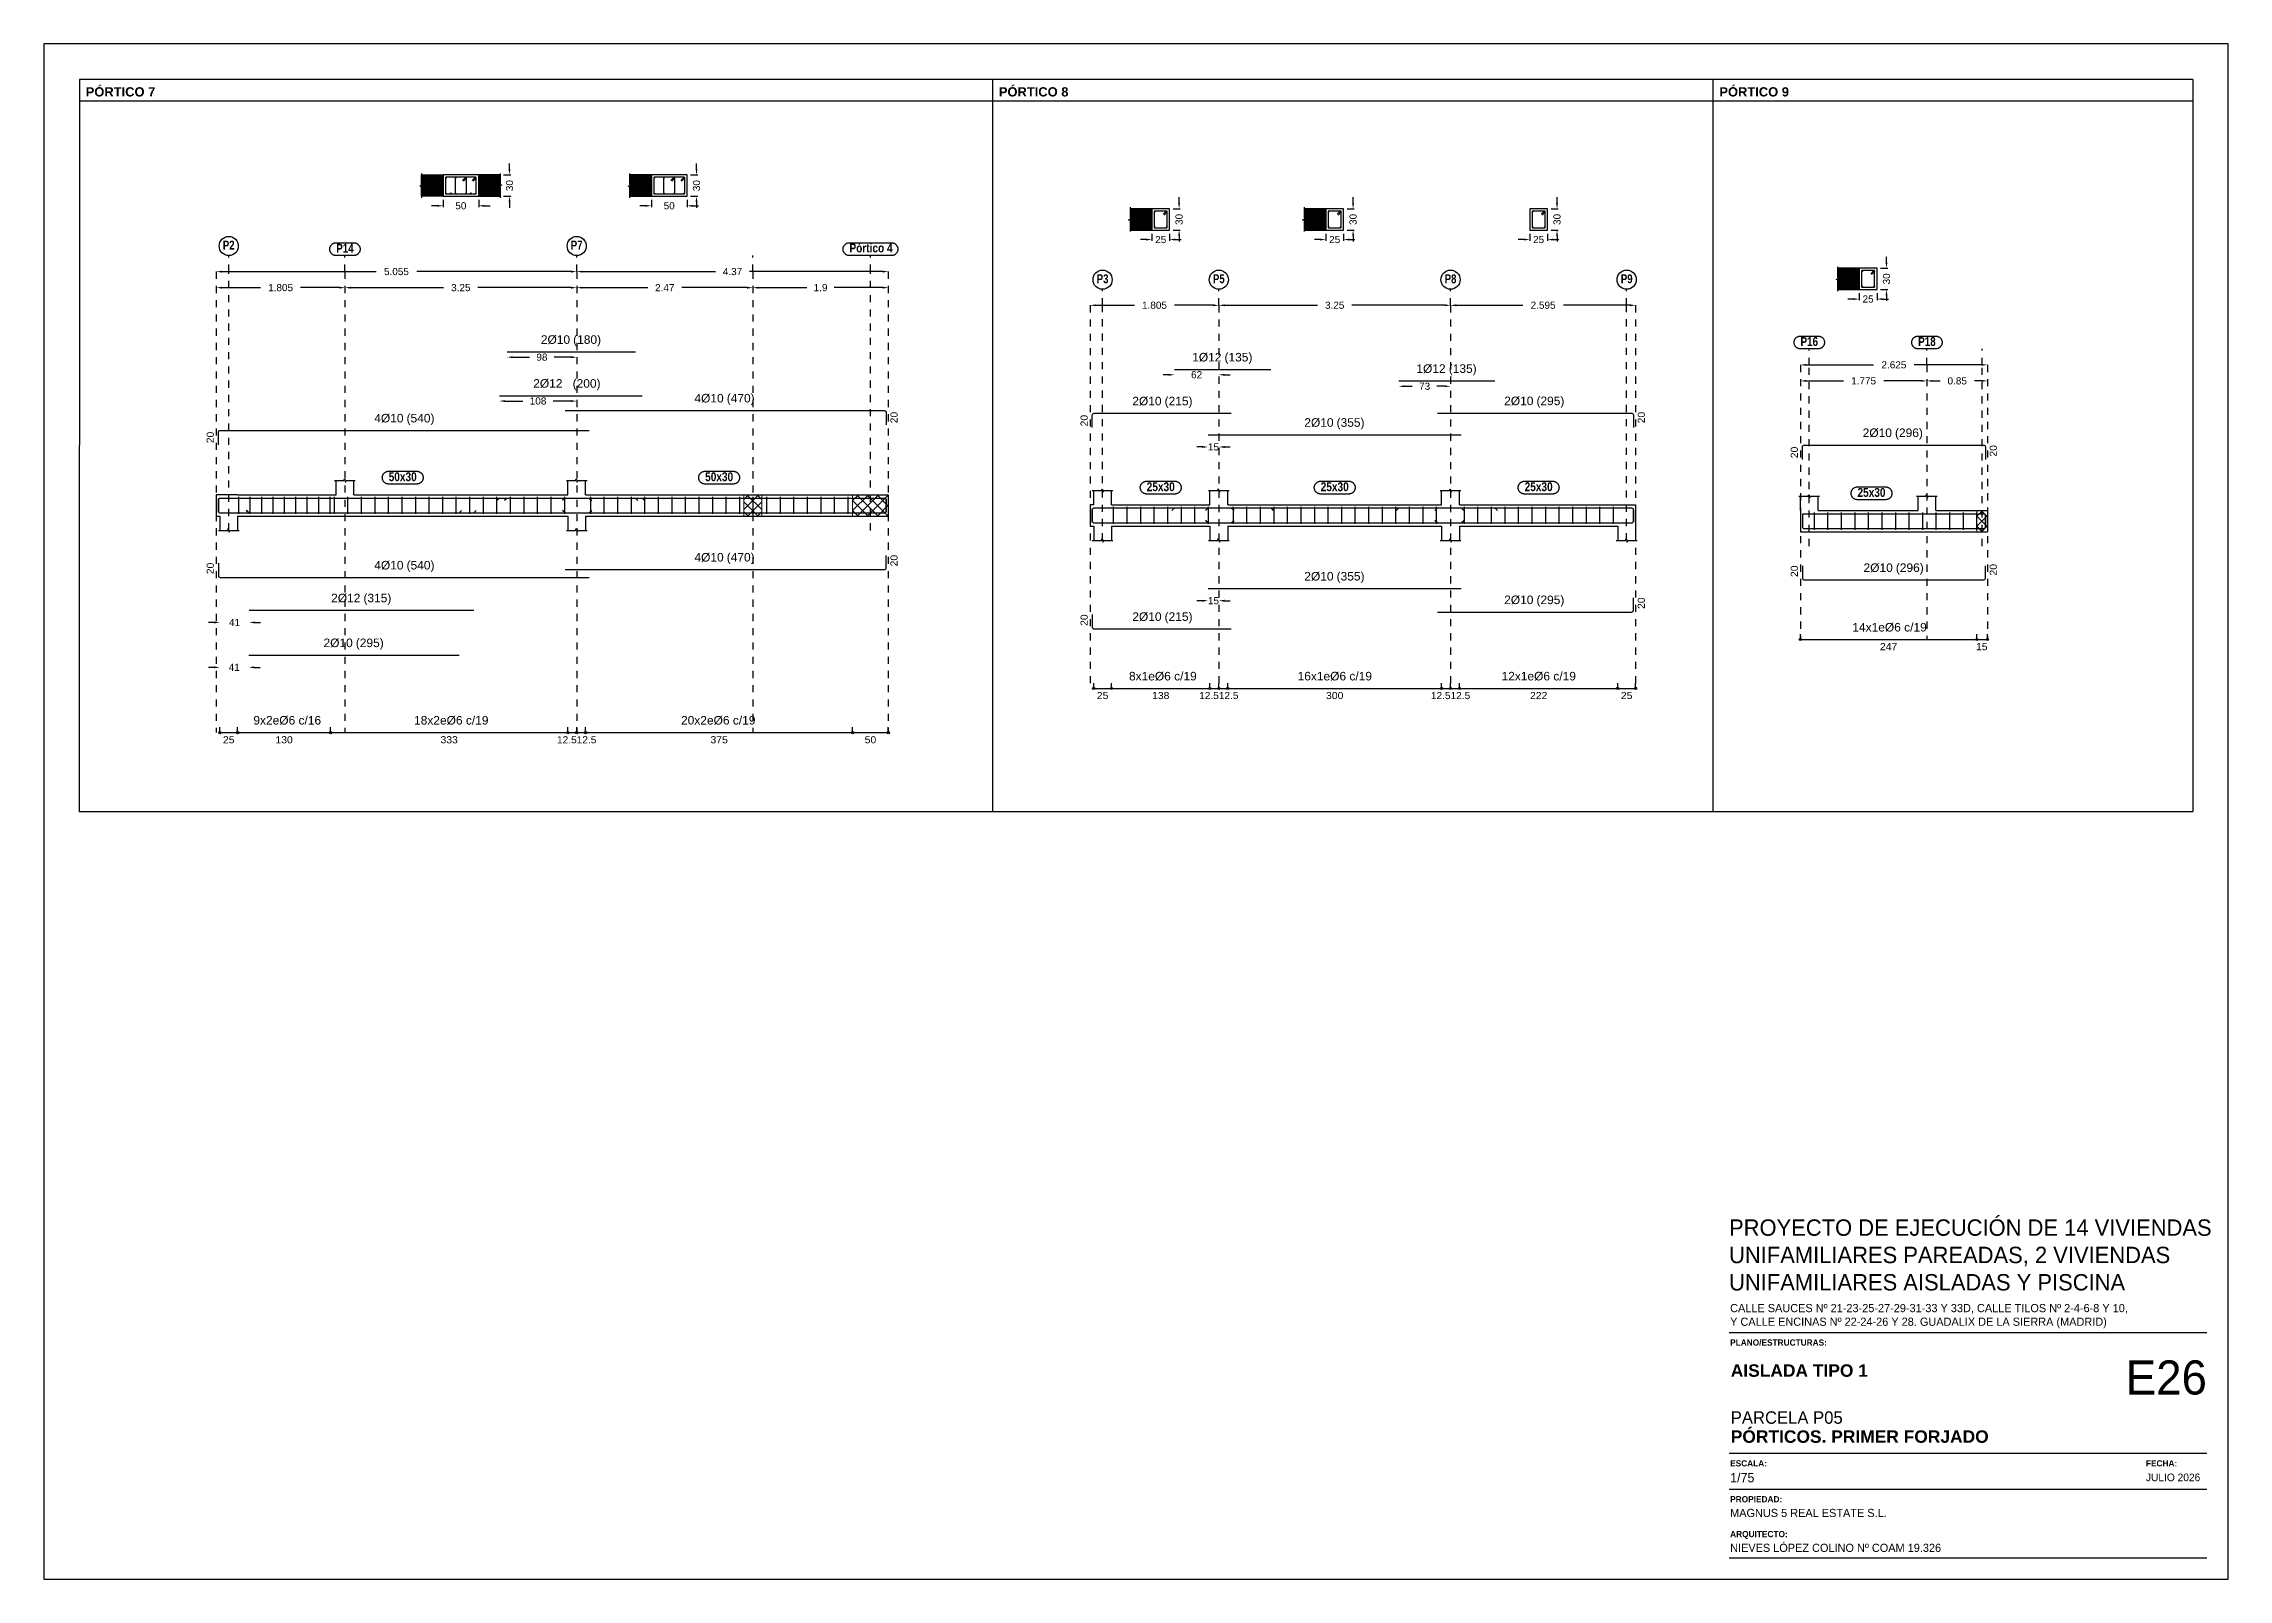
# Model space of a CAD drawing. Extents: x 2455 to 9764, y -806 to 181.
# Drawn here: x 4921.37 to 4952.01, y -500.15 to -478.61 of the extents above; entities that cross this region are included whole.
import ezdxf
from ezdxf.enums import TextEntityAlignment as Align

# ---------------------------------------------------------------- set-up
doc = ezdxf.new("R2010")
doc.units = 0
doc.header["$LTSCALE"] = 0.2
doc.header["$MEASUREMENT"] = 0
doc.linetypes.add('CYPE_RAYAPUNTO', pattern=[0.4125, 0.2025, -0.105, 0, -0.105])
doc.linetypes.add('PUNTOS2', pattern=[0.125, 0, -0.125])
doc.layers.add('01_cartela', color=6, linetype='CONTINUOUS', plot=False)
for name, color, linetype in [('01_cotas', 4, 'CONTINUOUS'), ('01_parcela', 7, 'CONTINUOUS'), ('01_primera', 5, 'CONTINUOUS'), ('01_texto cartela', 4, 'CONTINUOUS'), ('ALZ_CONT_NUDOS', 5, 'CONTINUOUS'), ('ALZ_CONT_VIG_HORMIGON', 5, 'CONTINUOUS'), ('ALZ_COT_COT_LIN_APOYOS', 120, 'CYPE_RAYAPUNTO'), ('ALZ_REF_REF_REFERENCIA', 3, 'CONTINUOUS'), ('ALZ_REF_TEXTO_REF_NOMBRE', 3, 'CONTINUOUS'), ('ARM_LONGITUDINAL_Ø10', 4, 'CONTINUOUS'), ('ARM_LONGITUDINAL_Ø12', 4, 'CONTINUOUS'), ('ARM_TRANSVERSAL_Ø6', 4, 'CONTINUOUS'), ('SEC_CONT_FORJADOS_SECCION', 8, 'CONTINUOUS'), ('SEC_CONT_VIG_HORMIGON_SECCION', 2, 'CONTINUOUS'), ('UNI_CORTANTES', 3, 'CONTINUOUS')]:
    doc.layers.add(name, color=color, linetype=linetype)
doc.layers.add('VIG_CARAS', color=5, linetype='CONTINUOUS', lineweight=9)
doc.styles.add('BERNARDO', font='GOTHICB.TTF')
doc.styles.add('Century Gothic', font='', dxfattribs={"height": 2})
doc.styles.add('Century Gothic_3', font='', dxfattribs={"height": 4.5})
doc.styles.add('Century Gothic_5', font='', dxfattribs={"height": 2.5})
doc.styles.add('Century Gothic_6', font='', dxfattribs={"height": 11})
doc.styles.add('CYPETXT_0.15', font='arial.ttf', dxfattribs={"height": 0.1})
doc.styles.add('Estilo1', font='swissel.ttf')
doc.styles.add('NIEVES2', font='sanss___.ttf')
doc.styles.add('NIEVES3', font='swisseb.ttf')
doc.styles.add('ROMANS', font='romans')
doc.styles.get('Century Gothic').set_extended_font_data('Century Gothic')
doc.styles.get('Century Gothic_3').set_extended_font_data('Century Gothic')
doc.styles.get('Century Gothic_5').set_extended_font_data('Century Gothic')
doc.styles.get('Century Gothic_6').set_extended_font_data('Century Gothic')
doc.dimstyles.new('DECIMAL-50', dxfattribs={"dimtxt": 0.08, "dimasz": 0.15, "dimexe": 0.05, "dimexo": 0.05, "dimgap": 0.09, "dimtad": 0, "dimzin": 0, "dimdsep": 46, "dimtxsty": 'ROMANS', "dimblk": 'DOTSMALL', "dimcen": 0.09, "dimclrt": 7, "dimadec": 0, "dimazin": 0, "dimtfac": 1.38, "dimtix": 1, "dimtofl": 0, "dimtmove": 2, "dimatfit": 3, "dimldrblk": 'OBLIQUE', "dimfxl": 1, "dimtolj": 1, "dimtzin": 0, "dimarcsym": 0})

msp = doc.modelspace()

# ---------------------------------------------------------------- texts
at = {"layer": '01_texto cartela', "color": 7, "style": 'NIEVES3'}
for s, p in [('PÓRTICO 7', (4921.959, -479.353)), ('PÓRTICO 8', (4934.765, -479.353)), ('PÓRTICO 9', (4944.87, -479.353))]:
    msp.add_text(s, height=0.1297, dxfattribs=at).set_placement(p)
at = {"layer": '01_texto cartela', "color": 5}
for s, insert, char_height, width, attachment_point, style in [('\\PPROYECTO DE EJECUCIÓN DE 14 VIVIENDAS UNIFAMILIARES PAREADAS, 2 VIVIENDAS UNIFAMILIARES AISLADAS Y PISCINA', (4945.006, -494.717), 0.23, 6.82217, 1, 'Century Gothic_3'), ('CALLE SAUCES Nº 21-23-25-27-29-31-33 Y 33D, CALLE TILOS Nº 2-4-6-8 Y 10, \\PY CALLE ENCINAS Nº 22-24-26 Y 28. GUADALIX DE LA SIERRA (MADRID)', (4945.021, -496.287), 0.11455, 9.24681, 1, 'Century Gothic'), ('{\\fCentury Gothic|b1|i0|c0|p34;PLANO/ESTRUCTURAS: }', (4945.021, -496.784), 0.08701, 2.11715, 1, 'Century Gothic'), ('\\pt2.3273;\\PPARCELA P05', (4945.03, -497.969), 0.17455, 7.00908, 7, 'Century Gothic_5'), ('\\pt2.3273;PÓRTICOS. PRIMER FORJADO', (4945.03, -498.236), 0.17455, 7.00908, 7, 'NIEVES3'), ('{\\fCentury Gothic|b1|i0|c0|p34;ESCALA: }', (4945.021, -498.478), 0.08701, 2.11715, 1, 'Century Gothic'), ('{\\fCentury Gothic|b1|i0|c0|p34;FECHA: }', (4950.852, -498.478), 0.08701, 2.11715, 1, 'Century Gothic'), ('1/75', (4945.021, -498.657), 0.1309, 2.11715, 1, 'Century Gothic'), ('JULIO 2026', (4950.852, -498.665), 0.1069, 3.50438, 1, 'Century Gothic'), ('{\\fCentury Gothic|b1|i0|c0|p34;PROPIEDAD:}', (4945.021, -498.981), 0.08701, 0.83709, 1, 'Century Gothic'), ('MAGNUS 5 REAL ESTATE S.L.', (4945.021, -499.16), 0.11455, 4.88231, 1, 'Century Gothic'), ('{\\fCentury Gothic|b1|i0|c0|p34;ARQUITECTO:}', (4945.021, -499.47), 0.08701, 0.83709, 1, 'Century Gothic'), ('NIEVES LÓPEZ COLINO Nº COAM 19.326', (4945.021, -499.649), 0.11455, 3.65153, 1, 'Century Gothic')]:
    msp.add_mtext(s, dxfattribs=dict(at, insert=insert, char_height=char_height, width=width, attachment_point=attachment_point, style=style))
at = {"layer": '01_texto cartela', "color": 1}
for s, insert, char_height, width, attachment_point, style in [('AISLADA TIPO 1 ', (4945.03, -497.31), 0.17455, 7.00908, 7, 'NIEVES3'), ('E26', (4951.708, -497.078), 0.4786, 1.04985, 3, 'Century Gothic_6')]:
    msp.add_mtext(s, dxfattribs=dict(at, insert=insert, char_height=char_height, width=width, attachment_point=attachment_point, style=style))
at = {"layer": 'ALZ_REF_TEXTO_REF_NOMBRE', "color": 5, "style": 'BERNARDO'}
for s, width, p, p2 in [('P2', 0.846434, (4923.882, -481.5), (4924.047, -481.5)), ('P14', 0.841304, (4925.472, -481.544), (4925.718, -481.544)), ('P7', 0.846434, (4928.762, -481.5), (4928.927, -481.5)), ('P3', 0.846434, (4936.138, -481.972), (4936.303, -481.972)), ('P5', 0.846434, (4937.768, -481.972), (4937.933, -481.972)), ('P8', 0.846434, (4941.018, -481.972), (4941.183, -481.972)), ('P9', 0.846434, (4943.488, -481.972), (4943.653, -481.972)), ('P16', 0.841304, (4946.008, -482.852), (4946.254, -482.852)), ('P18', 0.841304, (4947.658, -482.852), (4947.904, -482.852)), ('50x30', 0.806421, (4926.208, -484.748), (4926.601, -484.748)), ('50x30', 0.806421, (4930.646, -484.748), (4931.039, -484.748)), ('25x30', 0.806421, (4936.839, -484.888), (4937.232, -484.888)), ('25x30', 0.806421, (4939.279, -484.888), (4939.672, -484.888)), ('25x30', 0.806421, (4942.139, -484.888), (4942.532, -484.888)), ('25x30', 0.806421, (4946.807, -484.968), (4947.2, -484.968))]:
    msp.add_text(s, height=0.125, dxfattribs=dict(at, width=width)).set_placement(p, p2, align=Align.FIT)
at = {"layer": 'ALZ_REF_TEXTO_REF_NOMBRE', "color": 5, "style": 'BERNARDO', "width": 0.846434}
msp.add_text('Pórtico 4', height=0.125, dxfattribs=at).set_placement((4932.67, -481.577), align=Align.BOTTOM_LEFT)
at = {"layer": 'UNI_CORTANTES', "color": 4, "style": 'CYPETXT_0.15', "width": 1.042546}
for p, p2 in [((4923.755, -484.216), (4923.755, -484.054)), ((4933.345, -483.937), (4933.345, -483.775)), ((4936.011, -483.98), (4936.011, -483.818)), ((4943.825, -483.937), (4943.825, -483.775)), ((4945.971, -484.426), (4945.971, -484.264)), ((4948.761, -484.404), (4948.761, -484.242)), ((4923.755, -486.053), (4923.755, -485.891)), ((4933.345, -485.943), (4933.345, -485.781)), ((4948.761, -486.071), (4948.761, -485.909)), ((4945.971, -486.092), (4945.971, -485.93)), ((4943.825, -486.54), (4943.825, -486.378)), ((4936.011, -486.778), (4936.011, -486.616))]:
    msp.add_text('20', height=0.1, rotation=90, dxfattribs=at).set_placement(p, p2, align=Align.FIT)
at = {"layer": 'UNI_CORTANTES', "color": 2, "style": 'CYPETXT_0.15'}
for s, width, p, p2 in [('247', 1.042546, (4947.122, -487.118), (4947.365, -487.118)), ('15', 1.042546, (4948.469, -487.118), (4948.631, -487.118)), ('25', 1.042546, (4936.139, -487.804), (4936.301, -487.804)), ('138', 1.042546, (4936.914, -487.804), (4937.157, -487.804)), ('12.5', 1.015093, (4937.574, -487.804), (4937.85, -487.804)), ('12.5', 1.015093, (4937.85, -487.804), (4938.126, -487.804)), ('300', 1.042546, (4939.354, -487.804), (4939.597, -487.804)), ('12.5', 1.015093, (4940.824, -487.804), (4941.1, -487.804)), ('12.5', 1.015093, (4941.1, -487.804), (4941.376, -487.804)), ('222', 1.042546, (4942.214, -487.804), (4942.457, -487.804)), ('25', 1.042546, (4943.489, -487.804), (4943.651, -487.804)), ('25', 1.042546, (4923.884, -488.424), (4924.046, -488.424)), ('130', 1.042546, (4924.62, -488.424), (4924.863, -488.424)), ('333', 1.042546, (4926.935, -488.424), (4927.178, -488.424)), ('12.5', 1.015093, (4928.569, -488.424), (4928.845, -488.424)), ('12.5', 1.015093, (4928.845, -488.424), (4929.121, -488.424)), ('375', 1.042546, (4930.721, -488.424), (4930.964, -488.424)), ('50', 1.042546, (4932.884, -488.424), (4933.046, -488.424))]:
    msp.add_text(s, height=0.1, dxfattribs=dict(at, width=width)).set_placement(p, p2, align=Align.FIT)
at = {"layer": 'VIG_CARAS', "color": 5, "style": 'NIEVES2'}
for s, p in [('2%%c10', (4928.342, -482.858)), ('(180)', (4928.795, -482.858)), ('1%%c12', (4937.477, -483.105)), ('(135)', (4937.93, -483.105)), ('1%%c12', (4940.621, -483.265)), ('(135)', (4941.075, -483.265)), ('2%%c12', (4928.235, -483.473)), ('(200)', (4928.788, -483.473)), ('4%%c10', (4930.496, -483.68)), ('(470)', (4930.949, -483.68)), ('2%%c10', (4936.637, -483.72)), ('(215)', (4937.09, -483.72)), ('2%%c10', (4941.852, -483.718)), ('(295)', (4942.305, -483.718)), ('4%%c10', (4926.006, -483.96)), ('(540)', (4926.459, -483.96)), ('2%%c10', (4939.049, -484.021)), ('(355)', (4939.502, -484.021)), ('2%%c10', (4946.88, -484.165)), ('(296)', (4947.333, -484.165)), ('4%%c10', (4926.006, -486.022)), ('(540)', (4926.459, -486.022)), ('4%%c10', (4930.496, -485.911)), ('(470)', (4930.949, -485.911)), ('2%%c10', (4946.892, -486.057)), ('(296)', (4947.345, -486.057)), ('2%%c10', (4939.049, -486.177)), ('(355)', (4939.502, -486.177)), ('2%%c12', (4925.401, -486.482)), ('(315)', (4925.854, -486.482)), ('2%%c10', (4941.852, -486.508)), ('(295)', (4942.305, -486.508)), ('2%%c10', (4936.637, -486.743)), ('(215)', (4937.09, -486.743)), ('2%%c10', (4925.294, -487.111)), ('(295)', (4925.747, -487.111))]:
    msp.add_text(s, height=0.12, dxfattribs=at).set_placement(p, align=Align.BOTTOM_LEFT)
at = {"layer": 'VIG_CARAS', "color": 4, "style": 'NIEVES2'}
for s, p in [('14x1e%%c6 c/19', (4946.735, -486.892)), ('8x1e%%c6 c/19', (4936.59, -487.578)), ('16x1e%%c6 c/19', (4938.955, -487.578)), ('12x1e%%c6 c/19', (4941.815, -487.578)), ('9x2e%%c6 c/16', (4924.31, -488.197)), ('18x2e%%c6 c/19', (4926.564, -488.197)), ('20x2e%%c6 c/19', (4930.308, -488.197))]:
    msp.add_text(s, height=0.12, dxfattribs=at).set_placement(p, align=Align.BOTTOM_LEFT)

# ---------------------------------------------------------------- blocks, each defined once
blk = doc.blocks.new('*D638')
at = {"layer": '01_cotas', "color": 0, "lineweight": -2, "transparency": 16777216}
for p, q in [((4926.89, -480.886), (4926.81, -480.886)), ((4927.55, -480.886), (4927.63, -480.886))]:
    blk.add_line(p, q, dxfattribs=at)
at = {"layer": '01_cotas', "color": 0, "linetype": 'PUNTOS2', "lineweight": -2, "transparency": 16777216}
for p, q in [((4926.97, -480.803), (4926.97, -480.936)), ((4927.47, -480.803), (4927.47, -480.936))]:
    blk.add_line(p, q, dxfattribs=at)
at = {"layer": '01_cotas', "color": 0, "transparency": 16777216}
for points in [[(4926.89, -480.873), (4926.89, -480.9), (4926.97, -480.886)], [(4927.55, -480.873), (4927.55, -480.9), (4927.47, -480.886)]]:
    blk.add_solid(points, dxfattribs=at)
at = {"layer": '01_cotas', "color": 5, "transparency": 16777216, "insert": (4927.22, -480.886), "char_height": 0.1, "attachment_point": 5, "style": 'Estilo1'}
blk.add_mtext('\\A1;50', dxfattribs=at)
blk = doc.blocks.new('*D639')
at = {"layer": '01_cotas', "color": 0, "lineweight": -2, "transparency": 16777216}
for p, q in [((4927.903, -480.373), (4927.903, -480.293)), ((4927.903, -480.833), (4927.903, -480.913))]:
    blk.add_line(p, q, dxfattribs=at)
at = {"layer": '01_cotas', "color": 0, "linetype": 'PUNTOS2', "lineweight": -2, "transparency": 16777216}
for p, q in [((4927.82, -480.453), (4927.953, -480.453)), ((4927.82, -480.753), (4927.953, -480.753))]:
    blk.add_line(p, q, dxfattribs=at)
at = {"layer": '01_cotas', "color": 0, "transparency": 16777216}
for points in [[(4927.889, -480.373), (4927.916, -480.373), (4927.903, -480.453)], [(4927.889, -480.833), (4927.916, -480.833), (4927.903, -480.753)]]:
    blk.add_solid(points, dxfattribs=at)
at = {"layer": '01_cotas', "color": 5, "transparency": 16777216, "insert": (4927.903, -480.603), "char_height": 0.1, "attachment_point": 5, "rotation": 90, "style": 'Estilo1'}
blk.add_mtext('\\A1;30', dxfattribs=at)
blk = doc.blocks.new('*D640')
at = {"layer": '01_cotas', "color": 0, "lineweight": -2, "transparency": 16777216}
for p, q in [((4929.812, -480.886), (4929.732, -480.886)), ((4930.472, -480.886), (4930.552, -480.886))]:
    blk.add_line(p, q, dxfattribs=at)
at = {"layer": '01_cotas', "color": 0, "linetype": 'PUNTOS2', "lineweight": -2, "transparency": 16777216}
for p, q in [((4929.892, -480.803), (4929.892, -480.936)), ((4930.392, -480.803), (4930.392, -480.936))]:
    blk.add_line(p, q, dxfattribs=at)
at = {"layer": '01_cotas', "color": 0, "transparency": 16777216}
for points in [[(4929.812, -480.873), (4929.812, -480.9), (4929.892, -480.886)], [(4930.472, -480.873), (4930.472, -480.9), (4930.392, -480.886)]]:
    blk.add_solid(points, dxfattribs=at)
at = {"layer": '01_cotas', "color": 5, "transparency": 16777216, "insert": (4930.142, -480.886), "char_height": 0.1, "attachment_point": 5, "style": 'Estilo1'}
blk.add_mtext('\\A1;50', dxfattribs=at)
blk = doc.blocks.new('*D641')
at = {"layer": '01_cotas', "color": 0, "lineweight": -2, "transparency": 16777216}
for p, q in [((4930.525, -480.373), (4930.525, -480.293)), ((4930.525, -480.833), (4930.525, -480.913))]:
    blk.add_line(p, q, dxfattribs=at)
at = {"layer": '01_cotas', "color": 0, "linetype": 'PUNTOS2', "lineweight": -2, "transparency": 16777216}
for p, q in [((4930.442, -480.453), (4930.575, -480.453)), ((4930.442, -480.753), (4930.575, -480.753))]:
    blk.add_line(p, q, dxfattribs=at)
at = {"layer": '01_cotas', "color": 0, "transparency": 16777216}
for points in [[(4930.512, -480.373), (4930.538, -480.373), (4930.525, -480.453)], [(4930.512, -480.833), (4930.538, -480.833), (4930.525, -480.753)]]:
    blk.add_solid(points, dxfattribs=at)
at = {"layer": '01_cotas', "color": 5, "transparency": 16777216, "insert": (4930.525, -480.603), "char_height": 0.1, "attachment_point": 5, "rotation": 90, "style": 'Estilo1'}
blk.add_mtext('\\A1;30', dxfattribs=at)
blk = doc.blocks.new('*D642')
at = {"layer": '01_cotas', "color": 0, "lineweight": -2, "transparency": 16777216}
for p, q in [((4923.87, -482.034), (4924.411, -482.034)), ((4925.515, -482.034), (4924.973, -482.034))]:
    blk.add_line(p, q, dxfattribs=at)
at = {"layer": '01_cotas', "color": 0, "transparency": 16777216}
for points in [[(4923.87, -482.021), (4923.87, -482.048), (4923.79, -482.034)], [(4925.515, -482.021), (4925.515, -482.048), (4925.595, -482.034)]]:
    blk.add_solid(points, dxfattribs=at)
at = {"layer": '01_cotas', "color": 5, "transparency": 16777216, "insert": (4924.692, -482.034), "char_height": 0.1, "attachment_point": 5, "style": 'Estilo1'}
blk.add_mtext('\\A1;1.805', dxfattribs=at)
blk = doc.blocks.new('*D643')
at = {"layer": '01_cotas', "color": 0, "lineweight": -2, "transparency": 16777216}
for p, q in [((4925.675, -482.034), (4926.979, -482.034)), ((4928.765, -482.034), (4927.46, -482.034))]:
    blk.add_line(p, q, dxfattribs=at)
at = {"layer": '01_cotas', "color": 0, "transparency": 16777216}
for points in [[(4925.675, -482.021), (4925.675, -482.048), (4925.595, -482.034)], [(4928.765, -482.021), (4928.765, -482.048), (4928.845, -482.034)]]:
    blk.add_solid(points, dxfattribs=at)
at = {"layer": '01_cotas', "color": 5, "transparency": 16777216, "insert": (4927.22, -482.034), "char_height": 0.1, "attachment_point": 5, "style": 'Estilo1'}
blk.add_mtext('\\A1;3.25', dxfattribs=at)
blk = doc.blocks.new('*D644')
at = {"layer": '01_cotas', "color": 0, "lineweight": -2, "transparency": 16777216}
for p, q in [((4928.925, -482.034), (4929.841, -482.034)), ((4931.235, -482.034), (4930.318, -482.034))]:
    blk.add_line(p, q, dxfattribs=at)
at = {"layer": '01_cotas', "color": 0, "transparency": 16777216}
for points in [[(4928.925, -482.021), (4928.925, -482.048), (4928.845, -482.034)], [(4931.235, -482.021), (4931.235, -482.048), (4931.315, -482.034)]]:
    blk.add_solid(points, dxfattribs=at)
at = {"layer": '01_cotas', "color": 5, "transparency": 16777216, "insert": (4930.08, -482.034), "char_height": 0.1, "attachment_point": 5, "style": 'Estilo1'}
blk.add_mtext('\\A1;2.47', dxfattribs=at)
blk = doc.blocks.new('*D645')
at = {"layer": '01_cotas', "color": 0, "lineweight": -2, "transparency": 16777216}
for p, q in [((4931.395, -482.034), (4932.073, -482.034)), ((4933.135, -482.034), (4932.456, -482.034))]:
    blk.add_line(p, q, dxfattribs=at)
at = {"layer": '01_cotas', "color": 0, "transparency": 16777216}
for points in [[(4931.395, -482.021), (4931.395, -482.048), (4931.315, -482.034)], [(4933.135, -482.021), (4933.135, -482.048), (4933.215, -482.034)]]:
    blk.add_solid(points, dxfattribs=at)
at = {"layer": '01_cotas', "color": 5, "transparency": 16777216, "insert": (4932.265, -482.034), "char_height": 0.1, "attachment_point": 5, "style": 'Estilo1'}
blk.add_mtext('\\A1;1.9', dxfattribs=at)
blk = doc.blocks.new('*D646')
at = {"layer": '01_cotas', "color": 0, "lineweight": -2, "transparency": 16777216}
for p, q in [((4923.87, -481.809), (4926.032, -481.809)), ((4928.765, -481.809), (4926.602, -481.809))]:
    blk.add_line(p, q, dxfattribs=at)
at = {"layer": '01_cotas', "color": 0, "transparency": 16777216}
for points in [[(4923.87, -481.796), (4923.87, -481.823), (4923.79, -481.809)], [(4928.765, -481.796), (4928.765, -481.823), (4928.845, -481.809)]]:
    blk.add_solid(points, dxfattribs=at)
at = {"layer": '01_cotas', "color": 5, "transparency": 16777216, "insert": (4926.317, -481.809), "char_height": 0.1, "attachment_point": 5, "style": 'Estilo1'}
blk.add_mtext('\\A1;5.055', dxfattribs=at)
blk = doc.blocks.new('*D647')
at = {"layer": '01_cotas', "color": 0, "lineweight": -2, "transparency": 16777216}
for p, q in [((4928.925, -481.809), (4930.79, -481.809)), ((4933.135, -481.809), (4931.269, -481.809))]:
    blk.add_line(p, q, dxfattribs=at)
at = {"layer": '01_cotas', "color": 0, "transparency": 16777216}
for points in [[(4928.925, -481.796), (4928.925, -481.823), (4928.845, -481.809)], [(4933.135, -481.796), (4933.135, -481.823), (4933.215, -481.809)]]:
    blk.add_solid(points, dxfattribs=at)
at = {"layer": '01_cotas', "color": 5, "transparency": 16777216, "insert": (4931.03, -481.809), "char_height": 0.1, "attachment_point": 5, "style": 'Estilo1'}
blk.add_mtext('\\A1;4.37', dxfattribs=at)
blk = doc.blocks.new('*D648')
at = {"layer": '01_cotas', "color": 0, "lineweight": -2, "transparency": 16777216}
for p, q in [((4927.841, -483.624), (4928.089, -483.624)), ((4928.765, -483.624), (4928.517, -483.624))]:
    blk.add_line(p, q, dxfattribs=at)
at = {"layer": '01_cotas', "color": 0, "transparency": 16777216}
for points in [[(4927.841, -483.611), (4927.841, -483.638), (4927.761, -483.624)], [(4928.765, -483.611), (4928.765, -483.638), (4928.845, -483.624)]]:
    blk.add_solid(points, dxfattribs=at)
at = {"layer": '01_cotas', "color": 5, "transparency": 16777216, "insert": (4928.303, -483.624), "char_height": 0.1, "attachment_point": 5, "style": 'Estilo1'}
blk.add_mtext('\\A1;108', dxfattribs=at)
blk = doc.blocks.new('*D649')
at = {"layer": '01_cotas', "color": 0, "lineweight": -2, "transparency": 16777216}
for p, q in [((4927.949, -483.009), (4928.183, -483.009)), ((4928.765, -483.009), (4928.53, -483.009))]:
    blk.add_line(p, q, dxfattribs=at)
at = {"layer": '01_cotas', "color": 0, "transparency": 16777216}
for points in [[(4927.949, -482.996), (4927.949, -483.023), (4927.869, -483.009)], [(4928.765, -482.996), (4928.765, -483.023), (4928.845, -483.009)]]:
    blk.add_solid(points, dxfattribs=at)
at = {"layer": '01_cotas', "color": 5, "transparency": 16777216, "insert": (4928.357, -483.009), "char_height": 0.1, "attachment_point": 5, "style": 'Estilo1'}
blk.add_mtext('\\A1;98', dxfattribs=at)
blk = doc.blocks.new('*D650')
at = {"layer": '01_cotas', "color": 0, "lineweight": -2, "transparency": 16777216}
for p, q in [((4923.76, -486.729), (4923.68, -486.729)), ((4924.332, -486.729), (4924.412, -486.729))]:
    blk.add_line(p, q, dxfattribs=at)
at = {"layer": '01_cotas', "color": 0, "transparency": 16777216}
for points in [[(4923.76, -486.716), (4923.76, -486.743), (4923.84, -486.729)], [(4924.332, -486.716), (4924.332, -486.743), (4924.252, -486.729)]]:
    blk.add_solid(points, dxfattribs=at)
at = {"layer": '01_cotas', "color": 5, "transparency": 16777216, "insert": (4924.046, -486.729), "char_height": 0.1, "attachment_point": 5, "style": 'Estilo1'}
blk.add_mtext('\\A1;41', dxfattribs=at)
blk = doc.blocks.new('*D651')
at = {"layer": '01_cotas', "color": 0, "lineweight": -2, "transparency": 16777216}
for p, q in [((4923.76, -487.359), (4923.68, -487.359)), ((4924.325, -487.359), (4924.405, -487.359))]:
    blk.add_line(p, q, dxfattribs=at)
at = {"layer": '01_cotas', "color": 0, "transparency": 16777216}
for points in [[(4923.76, -487.345), (4923.76, -487.372), (4923.84, -487.359)], [(4924.325, -487.345), (4924.325, -487.372), (4924.245, -487.359)]]:
    blk.add_solid(points, dxfattribs=at)
at = {"layer": '01_cotas', "color": 5, "transparency": 16777216, "insert": (4924.042, -487.359), "char_height": 0.1, "attachment_point": 5, "style": 'Estilo1'}
blk.add_mtext('\\A1;41', dxfattribs=at)
blk = doc.blocks.new('*D652')
at = {"layer": '01_cotas', "color": 0, "linetype": 'PUNTOS2', "lineweight": -2, "transparency": 16777216}
for p, q in [((4936.91, -481.277), (4936.91, -481.41)), ((4937.16, -481.277), (4937.16, -481.41))]:
    blk.add_line(p, q, dxfattribs=at)
at = {"layer": '01_cotas', "color": 0, "lineweight": -2, "transparency": 16777216}
for p, q in [((4936.83, -481.36), (4936.75, -481.36)), ((4937.24, -481.36), (4937.32, -481.36))]:
    blk.add_line(p, q, dxfattribs=at)
at = {"layer": '01_cotas', "color": 0, "transparency": 16777216}
for points in [[(4936.83, -481.346), (4936.83, -481.373), (4936.91, -481.36)], [(4937.24, -481.346), (4937.24, -481.373), (4937.16, -481.36)]]:
    blk.add_solid(points, dxfattribs=at)
at = {"layer": '01_cotas', "color": 5, "transparency": 16777216, "insert": (4937.035, -481.36), "char_height": 0.1, "attachment_point": 5, "style": 'Estilo1'}
blk.add_mtext('\\A1;25', dxfattribs=at)
blk = doc.blocks.new('*D653')
at = {"layer": '01_cotas', "color": 0, "linetype": 'PUNTOS2', "lineweight": -2, "transparency": 16777216}
for p, q in [((4937.21, -480.927), (4937.343, -480.927)), ((4937.21, -481.227), (4937.343, -481.227))]:
    blk.add_line(p, q, dxfattribs=at)
at = {"layer": '01_cotas', "color": 0, "lineweight": -2, "transparency": 16777216}
for p, q in [((4937.293, -480.847), (4937.293, -480.767)), ((4937.293, -481.307), (4937.293, -481.387))]:
    blk.add_line(p, q, dxfattribs=at)
at = {"layer": '01_cotas', "color": 0, "transparency": 16777216}
for points in [[(4937.28, -480.847), (4937.307, -480.847), (4937.293, -480.927)], [(4937.28, -481.307), (4937.307, -481.307), (4937.293, -481.227)]]:
    blk.add_solid(points, dxfattribs=at)
at = {"layer": '01_cotas', "color": 5, "transparency": 16777216, "insert": (4937.293, -481.077), "char_height": 0.1, "attachment_point": 5, "rotation": 90, "style": 'Estilo1'}
blk.add_mtext('\\A1;30', dxfattribs=at)
blk = doc.blocks.new('*D654')
at = {"layer": '01_cotas', "color": 0, "linetype": 'PUNTOS2', "lineweight": -2, "transparency": 16777216}
for p, q in [((4939.35, -481.277), (4939.35, -481.41)), ((4939.6, -481.277), (4939.6, -481.41))]:
    blk.add_line(p, q, dxfattribs=at)
at = {"layer": '01_cotas', "color": 0, "lineweight": -2, "transparency": 16777216}
for p, q in [((4939.27, -481.36), (4939.19, -481.36)), ((4939.68, -481.36), (4939.76, -481.36))]:
    blk.add_line(p, q, dxfattribs=at)
at = {"layer": '01_cotas', "color": 0, "transparency": 16777216}
for points in [[(4939.27, -481.346), (4939.27, -481.373), (4939.35, -481.36)], [(4939.68, -481.346), (4939.68, -481.373), (4939.6, -481.36)]]:
    blk.add_solid(points, dxfattribs=at)
at = {"layer": '01_cotas', "color": 5, "transparency": 16777216, "insert": (4939.475, -481.36), "char_height": 0.1, "attachment_point": 5, "style": 'Estilo1'}
blk.add_mtext('\\A1;25', dxfattribs=at)
blk = doc.blocks.new('*D655')
at = {"layer": '01_cotas', "color": 0, "linetype": 'PUNTOS2', "lineweight": -2, "transparency": 16777216}
for p, q in [((4939.65, -480.927), (4939.783, -480.927)), ((4939.65, -481.227), (4939.783, -481.227))]:
    blk.add_line(p, q, dxfattribs=at)
at = {"layer": '01_cotas', "color": 0, "lineweight": -2, "transparency": 16777216}
for p, q in [((4939.733, -480.847), (4939.733, -480.767)), ((4939.733, -481.307), (4939.733, -481.387))]:
    blk.add_line(p, q, dxfattribs=at)
at = {"layer": '01_cotas', "color": 0, "transparency": 16777216}
for points in [[(4939.72, -480.847), (4939.747, -480.847), (4939.733, -480.927)], [(4939.72, -481.307), (4939.747, -481.307), (4939.733, -481.227)]]:
    blk.add_solid(points, dxfattribs=at)
at = {"layer": '01_cotas', "color": 5, "transparency": 16777216, "insert": (4939.733, -481.077), "char_height": 0.1, "attachment_point": 5, "rotation": 90, "style": 'Estilo1'}
blk.add_mtext('\\A1;30', dxfattribs=at)
blk = doc.blocks.new('*D656')
at = {"layer": '01_cotas', "color": 0, "linetype": 'PUNTOS2', "lineweight": -2, "transparency": 16777216}
for p, q in [((4942.21, -481.277), (4942.21, -481.41)), ((4942.46, -481.277), (4942.46, -481.41))]:
    blk.add_line(p, q, dxfattribs=at)
at = {"layer": '01_cotas', "color": 0, "lineweight": -2, "transparency": 16777216}
for p, q in [((4942.13, -481.36), (4942.05, -481.36)), ((4942.54, -481.36), (4942.62, -481.36))]:
    blk.add_line(p, q, dxfattribs=at)
at = {"layer": '01_cotas', "color": 0, "transparency": 16777216}
for points in [[(4942.13, -481.346), (4942.13, -481.373), (4942.21, -481.36)], [(4942.54, -481.346), (4942.54, -481.373), (4942.46, -481.36)]]:
    blk.add_solid(points, dxfattribs=at)
at = {"layer": '01_cotas', "color": 5, "transparency": 16777216, "insert": (4942.335, -481.36), "char_height": 0.1, "attachment_point": 5, "style": 'Estilo1'}
blk.add_mtext('\\A1;25', dxfattribs=at)
blk = doc.blocks.new('*D657')
at = {"layer": '01_cotas', "color": 0, "linetype": 'PUNTOS2', "lineweight": -2, "transparency": 16777216}
for p, q in [((4942.51, -480.927), (4942.643, -480.927)), ((4942.51, -481.227), (4942.643, -481.227))]:
    blk.add_line(p, q, dxfattribs=at)
at = {"layer": '01_cotas', "color": 0, "lineweight": -2, "transparency": 16777216}
for p, q in [((4942.593, -480.847), (4942.593, -480.767)), ((4942.593, -481.307), (4942.593, -481.387))]:
    blk.add_line(p, q, dxfattribs=at)
at = {"layer": '01_cotas', "color": 0, "transparency": 16777216}
for points in [[(4942.58, -480.847), (4942.607, -480.847), (4942.593, -480.927)], [(4942.58, -481.307), (4942.607, -481.307), (4942.593, -481.227)]]:
    blk.add_solid(points, dxfattribs=at)
at = {"layer": '01_cotas', "color": 5, "transparency": 16777216, "insert": (4942.593, -481.077), "char_height": 0.1, "attachment_point": 5, "rotation": 90, "style": 'Estilo1'}
blk.add_mtext('\\A1;30', dxfattribs=at)
blk = doc.blocks.new('*D658')
at = {"layer": '01_cotas', "color": 0, "lineweight": -2, "transparency": 16777216}
for p, q in [((4936.125, -482.281), (4936.667, -482.281)), ((4937.77, -482.281), (4937.229, -482.281))]:
    blk.add_line(p, q, dxfattribs=at)
at = {"layer": '01_cotas', "color": 0, "transparency": 16777216}
for points in [[(4936.125, -482.268), (4936.125, -482.295), (4936.045, -482.281)], [(4937.77, -482.268), (4937.77, -482.295), (4937.85, -482.281)]]:
    blk.add_solid(points, dxfattribs=at)
at = {"layer": '01_cotas', "color": 5, "transparency": 16777216, "insert": (4936.948, -482.281), "char_height": 0.1, "attachment_point": 5, "style": 'Estilo1'}
blk.add_mtext('\\A1;1.805', dxfattribs=at)
blk = doc.blocks.new('*D659')
at = {"layer": '01_cotas', "color": 0, "lineweight": -2, "transparency": 16777216}
for p, q in [((4937.93, -482.281), (4939.235, -482.281)), ((4941.02, -482.281), (4939.715, -482.281))]:
    blk.add_line(p, q, dxfattribs=at)
at = {"layer": '01_cotas', "color": 0, "transparency": 16777216}
for points in [[(4937.93, -482.268), (4937.93, -482.295), (4937.85, -482.281)], [(4941.02, -482.268), (4941.02, -482.295), (4941.1, -482.281)]]:
    blk.add_solid(points, dxfattribs=at)
at = {"layer": '01_cotas', "color": 5, "transparency": 16777216, "insert": (4939.475, -482.281), "char_height": 0.1, "attachment_point": 5, "style": 'Estilo1'}
blk.add_mtext('\\A1;3.25', dxfattribs=at)
blk = doc.blocks.new('*D660')
at = {"layer": '01_cotas', "color": 0, "lineweight": -2, "transparency": 16777216}
for p, q in [((4941.18, -482.281), (4942.113, -482.281)), ((4943.615, -482.281), (4942.683, -482.281))]:
    blk.add_line(p, q, dxfattribs=at)
at = {"layer": '01_cotas', "color": 0, "transparency": 16777216}
for points in [[(4941.18, -482.268), (4941.18, -482.295), (4941.1, -482.281)], [(4943.615, -482.268), (4943.615, -482.295), (4943.695, -482.281)]]:
    blk.add_solid(points, dxfattribs=at)
at = {"layer": '01_cotas', "color": 5, "transparency": 16777216, "insert": (4942.398, -482.281), "char_height": 0.1, "attachment_point": 5, "style": 'Estilo1'}
blk.add_mtext('\\A1;2.595', dxfattribs=at)
blk = doc.blocks.new('*D661')
at = {"layer": '01_cotas', "color": 0, "lineweight": -2, "transparency": 16777216}
for p, q in [((4937.62, -484.268), (4937.54, -484.268)), ((4937.93, -484.268), (4938.01, -484.268))]:
    blk.add_line(p, q, dxfattribs=at)
at = {"layer": '01_cotas', "color": 0, "transparency": 16777216}
for points in [[(4937.62, -484.255), (4937.62, -484.282), (4937.7, -484.268)], [(4937.93, -484.255), (4937.93, -484.282), (4937.85, -484.268)]]:
    blk.add_solid(points, dxfattribs=at)
at = {"layer": '01_cotas', "color": 5, "transparency": 16777216, "insert": (4937.775, -484.268), "char_height": 0.1, "attachment_point": 5, "style": 'Estilo1'}
blk.add_mtext('\\A1;15', dxfattribs=at)
blk = doc.blocks.new('*D662')
at = {"layer": '01_cotas', "color": 0, "lineweight": -2, "transparency": 16777216}
for p, q in [((4937.62, -486.424), (4937.54, -486.424)), ((4937.93, -486.424), (4938.01, -486.424))]:
    blk.add_line(p, q, dxfattribs=at)
at = {"layer": '01_cotas', "color": 0, "transparency": 16777216}
for points in [[(4937.62, -486.411), (4937.62, -486.438), (4937.7, -486.424)], [(4937.93, -486.411), (4937.93, -486.438), (4937.85, -486.424)]]:
    blk.add_solid(points, dxfattribs=at)
at = {"layer": '01_cotas', "color": 5, "transparency": 16777216, "insert": (4937.775, -486.424), "char_height": 0.1, "attachment_point": 5, "style": 'Estilo1'}
blk.add_mtext('\\A1;15', dxfattribs=at)
blk = doc.blocks.new('*D663')
at = {"layer": '01_cotas', "color": 0, "lineweight": -2, "transparency": 16777216}
for p, q in [((4937.148, -483.256), (4937.068, -483.256)), ((4937.93, -483.256), (4938.01, -483.256))]:
    blk.add_line(p, q, dxfattribs=at)
at = {"layer": '01_cotas', "color": 0, "transparency": 16777216}
for points in [[(4937.148, -483.243), (4937.148, -483.27), (4937.228, -483.256)], [(4937.93, -483.243), (4937.93, -483.27), (4937.85, -483.256)]]:
    blk.add_solid(points, dxfattribs=at)
at = {"layer": '01_cotas', "color": 5, "transparency": 16777216, "insert": (4937.539, -483.256), "char_height": 0.1, "attachment_point": 5, "style": 'Estilo1'}
blk.add_mtext('\\A1;62', dxfattribs=at)
blk = doc.blocks.new('*D664')
at = {"layer": '01_cotas', "color": 0, "lineweight": -2, "transparency": 16777216}
for p, q in [((4940.453, -483.417), (4940.564, -483.417)), ((4941.02, -483.417), (4940.909, -483.417))]:
    blk.add_line(p, q, dxfattribs=at)
at = {"layer": '01_cotas', "color": 0, "transparency": 16777216}
for points in [[(4940.453, -483.404), (4940.453, -483.43), (4940.373, -483.417)], [(4941.02, -483.404), (4941.02, -483.43), (4941.1, -483.417)]]:
    blk.add_solid(points, dxfattribs=at)
at = {"layer": '01_cotas', "color": 5, "transparency": 16777216, "insert": (4940.737, -483.417), "char_height": 0.1, "attachment_point": 5, "style": 'Estilo1'}
blk.add_mtext('\\A1;73', dxfattribs=at)
blk = doc.blocks.new('*D665')
at = {"layer": '01_cotas', "color": 0, "lineweight": -2, "transparency": 16777216}
for p, q in [((4946.751, -482.194), (4946.671, -482.194)), ((4947.161, -482.194), (4947.241, -482.194))]:
    blk.add_line(p, q, dxfattribs=at)
at = {"layer": '01_cotas', "color": 0, "linetype": 'PUNTOS2', "lineweight": -2, "transparency": 16777216}
for p, q in [((4946.831, -482.111), (4946.831, -482.244)), ((4947.081, -482.111), (4947.081, -482.244))]:
    blk.add_line(p, q, dxfattribs=at)
at = {"layer": '01_cotas', "color": 0, "transparency": 16777216}
for points in [[(4946.751, -482.181), (4946.751, -482.207), (4946.831, -482.194)], [(4947.161, -482.181), (4947.161, -482.207), (4947.081, -482.194)]]:
    blk.add_solid(points, dxfattribs=at)
at = {"layer": '01_cotas', "color": 5, "transparency": 16777216, "insert": (4946.956, -482.194), "char_height": 0.1, "attachment_point": 5, "style": 'Estilo1'}
blk.add_mtext('\\A1;25', dxfattribs=at)
blk = doc.blocks.new('*D666')
at = {"layer": '01_cotas', "color": 0, "lineweight": -2, "transparency": 16777216}
for p, q in [((4947.214, -481.681), (4947.214, -481.601)), ((4947.214, -482.141), (4947.214, -482.221))]:
    blk.add_line(p, q, dxfattribs=at)
at = {"layer": '01_cotas', "color": 0, "linetype": 'PUNTOS2', "lineweight": -2, "transparency": 16777216}
for p, q in [((4947.131, -481.761), (4947.264, -481.761)), ((4947.131, -482.061), (4947.264, -482.061))]:
    blk.add_line(p, q, dxfattribs=at)
at = {"layer": '01_cotas', "color": 0, "transparency": 16777216}
for points in [[(4947.201, -481.681), (4947.227, -481.681), (4947.214, -481.761)], [(4947.201, -482.141), (4947.227, -482.141), (4947.214, -482.061)]]:
    blk.add_solid(points, dxfattribs=at)
at = {"layer": '01_cotas', "color": 5, "transparency": 16777216, "insert": (4947.214, -481.911), "char_height": 0.1, "attachment_point": 5, "rotation": 90, "style": 'Estilo1'}
blk.add_mtext('\\A1;30', dxfattribs=at)
blk = doc.blocks.new('*D667')
at = {"layer": '01_cotas', "color": 0, "lineweight": -2, "transparency": 16777216}
for p, q in [((4946.086, -483.342), (4946.612, -483.342)), ((4947.701, -483.342), (4947.175, -483.342))]:
    blk.add_line(p, q, dxfattribs=at)
at = {"layer": '01_cotas', "color": 0, "transparency": 16777216}
for points in [[(4946.086, -483.329), (4946.086, -483.355), (4946.006, -483.342)], [(4947.701, -483.329), (4947.701, -483.355), (4947.781, -483.342)]]:
    blk.add_solid(points, dxfattribs=at)
at = {"layer": '01_cotas', "color": 5, "transparency": 16777216, "insert": (4946.893, -483.342), "char_height": 0.1, "attachment_point": 5, "style": 'Estilo1'}
blk.add_mtext('\\A1;1.775', dxfattribs=at)
blk = doc.blocks.new('*D668')
at = {"layer": '01_cotas', "color": 0, "lineweight": -2, "transparency": 16777216}
for p, q in [((4947.861, -483.342), (4947.966, -483.342)), ((4948.551, -483.342), (4948.446, -483.342))]:
    blk.add_line(p, q, dxfattribs=at)
at = {"layer": '01_cotas', "color": 0, "transparency": 16777216}
for points in [[(4947.861, -483.329), (4947.861, -483.355), (4947.781, -483.342)], [(4948.551, -483.329), (4948.551, -483.355), (4948.631, -483.342)]]:
    blk.add_solid(points, dxfattribs=at)
at = {"layer": '01_cotas', "color": 5, "transparency": 16777216, "insert": (4948.206, -483.342), "char_height": 0.1, "attachment_point": 5, "style": 'Estilo1'}
blk.add_mtext('\\A1;0.85', dxfattribs=at)
blk = doc.blocks.new('*D669')
at = {"layer": '01_cotas', "color": 0, "lineweight": -2, "transparency": 16777216}
for p, q in [((4946.086, -483.117), (4947.033, -483.117)), ((4948.551, -483.117), (4947.603, -483.117))]:
    blk.add_line(p, q, dxfattribs=at)
at = {"layer": '01_cotas', "color": 0, "transparency": 16777216}
for points in [[(4946.086, -483.104), (4946.086, -483.13), (4946.006, -483.117)], [(4948.551, -483.104), (4948.551, -483.13), (4948.631, -483.117)]]:
    blk.add_solid(points, dxfattribs=at)
at = {"layer": '01_cotas', "color": 5, "transparency": 16777216, "insert": (4947.318, -483.117), "char_height": 0.1, "attachment_point": 5, "style": 'Estilo1'}
blk.add_mtext('\\A1;2.625', dxfattribs=at)

# ---------------------------------------------------------------- dimensions: what is measured, and where the dimension line sits
at = {"layer": '01_cotas', "color": 2}
for p1, p2, distance, text, picture, middle in [((4927.77, -480.753), (4927.77, -480.453), -0.133, '30', '*D639', (4927.903, -480.603)), ((4930.392, -480.753), (4930.392, -480.453), -0.133, '30', '*D641', (4930.525, -480.603)), ((4926.97, -480.753), (4927.47, -480.753), -0.133, '50', '*D638', (4927.22, -480.886)), ((4929.892, -480.753), (4930.392, -480.753), -0.133, '50', '*D640', (4930.142, -480.886)), ((4937.16, -481.227), (4937.16, -480.927), -0.133, '30', '*D653', (4937.293, -481.077)), ((4939.6, -481.227), (4939.6, -480.927), -0.133, '30', '*D655', (4939.733, -481.077)), ((4942.46, -481.227), (4942.46, -480.927), -0.133, '30', '*D657', (4942.593, -481.077)), ((4936.91, -481.227), (4937.16, -481.227), -0.133, '25', '*D652', (4937.035, -481.36)), ((4939.35, -481.227), (4939.6, -481.227), -0.133, '25', '*D654', (4939.475, -481.36)), ((4942.21, -481.227), (4942.46, -481.227), -0.133, '25', '*D656', (4942.335, -481.36)), ((4947.081, -482.061), (4947.081, -481.761), -0.133, '30', '*D666', (4947.214, -481.911)), ((4928.845, -481.809), (4923.79, -481.809), 0, '5.055', '*D646', (4926.317, -481.809)), ((4933.215, -481.809), (4928.845, -481.809), 0, '4.37', '*D647', (4931.03, -481.809)), ((4925.595, -482.034), (4923.79, -482.034), 0, '1.805', '*D642', (4924.692, -482.034)), ((4928.845, -482.034), (4925.595, -482.034), 0, '3.25', '*D643', (4927.22, -482.034)), ((4931.315, -482.034), (4928.845, -482.034), 0, '2.47', '*D644', (4930.08, -482.034)), ((4933.215, -482.034), (4931.315, -482.034), 0, '1.9', '*D645', (4932.265, -482.034)), ((4937.85, -482.281), (4936.045, -482.281), 0, '1.805', '*D658', (4936.948, -482.281)), ((4941.1, -482.281), (4937.85, -482.281), 0, '3.25', '*D659', (4939.475, -482.281)), ((4943.695, -482.281), (4941.1, -482.281), 0, '2.595', '*D660', (4942.398, -482.281)), ((4946.831, -482.061), (4947.081, -482.061), -0.133, '25', '*D665', (4946.956, -482.194)), ((4927.869, -483.009), (4928.845, -483.009), 0, '98', '*D649', (4928.357, -483.009)), ((4948.631, -483.117), (4946.006, -483.117), 0, '2.625', '*D669', (4947.318, -483.117)), ((4937.228, -483.256), (4937.85, -483.256), 0, '62', '*D663', (4937.539, -483.256)), ((4940.373, -483.417), (4941.1, -483.417), 0, '73', '*D664', (4940.737, -483.417)), ((4947.781, -483.342), (4946.006, -483.342), 0, '1.775', '*D667', (4946.893, -483.342)), ((4948.631, -483.342), (4947.781, -483.342), 0, '0.85', '*D668', (4948.206, -483.342)), ((4927.761, -483.624), (4928.845, -483.624), 0, '108', '*D648', (4928.303, -483.624)), ((4937.7, -484.268), (4937.85, -484.268), 0, '15', '*D661', (4937.775, -484.268)), ((4937.7, -486.424), (4937.85, -486.424), 0, '15', '*D662', (4937.775, -486.424)), ((4923.84, -486.729), (4924.252, -486.729), 0, '41', '*D650', (4924.046, -486.729)), ((4923.84, -487.359), (4924.245, -487.359), 0, '41', '*D651', (4924.042, -487.359))]:
    dim = msp.add_aligned_dim(p1=p1, p2=p2, distance=distance, text=text, dimstyle='DECIMAL-50', override={"dimtxt": 0.1, "dimasz": 0.08, "dimtxsty": 'Estilo1', "dimsah": 1, "dimclrt": 5, "dimfxl": 0.09, "dimarcsym": 2}, dxfattribs=at)
    dim.commit()
    dim.dimension.update_dxf_attribs({"geometry": picture, "text_midpoint": middle})

# ---------------------------------------------------------------- hatches: boundary and pattern name
at = {"layer": 'SEC_CONT_FORJADOS_SECCION', "true_color": 0xdad7d3}
for points in [[(4926.67, -480.453), (4926.97, -480.453), (4926.97, -480.753), (4926.67, -480.753)], [(4927.77, -480.453), (4927.47, -480.453), (4927.47, -480.753), (4927.77, -480.753)], [(4929.592, -480.753), (4929.892, -480.753), (4929.892, -480.453), (4929.592, -480.453)], [(4936.61, -481.227), (4936.91, -481.227), (4936.91, -480.927), (4936.61, -480.927)], [(4939.05, -481.227), (4939.35, -481.227), (4939.35, -480.927), (4939.05, -480.927)], [(4946.531, -482.061), (4946.831, -482.061), (4946.831, -481.761), (4946.531, -481.761)]]:
    msp.add_hatch(color=254, dxfattribs=at).paths.add_polyline_path(points)

# ---------------------------------------------------------------- linework, layer by layer
at = {"layer": '01_cartela', "color": 3}
msp.add_lwpolyline([(4921.37, -478.613), (4921.37, -500.148), (4952.008, -500.148), (4952.008, -478.613)], close=True, dxfattribs=at)
at = {"layer": '01_parcela', "color": 7, "ltscale": 2.5}
for p, q in [((4921.87, -479.113), (4921.869, -489.38)), ((4951.508, -479.113), (4921.87, -479.113)), ((4934.675, -479.113), (4934.674, -489.38)), ((4944.78, -479.113), (4944.779, -489.38)), ((4951.508, -479.113), (4951.509, -489.38)), ((4921.869, -489.38), (4951.509, -489.38))]:
    msp.add_line(p, q, dxfattribs=at)
at = {"layer": '01_primera', "ltscale": 2.5}
msp.add_line((4921.87, -479.415), (4951.508, -479.415), dxfattribs=at)
at = {"layer": '01_texto cartela', "color": 5}
for p, q in [((4945.006, -496.687), (4951.708, -496.687)), ((4945.006, -498.381), (4951.708, -498.381)), ((4945.006, -498.884), (4951.708, -498.884)), ((4945.006, -499.848), (4951.708, -499.848))]:
    msp.add_line(p, q, dxfattribs=at)
at = {"layer": 'ALZ_CONT_NUDOS'}
for p, q in [((4925.47, -484.938), (4925.47, -484.738)), ((4925.72, -484.938), (4925.72, -484.738)), ((4928.72, -484.938), (4928.72, -484.738)), ((4928.97, -484.938), (4928.97, -484.738)), ((4933.215, -484.938), (4933.215, -485.238)), ((4936.095, -485.078), (4936.095, -484.878)), ((4936.345, -485.078), (4936.345, -484.878)), ((4937.725, -485.078), (4937.725, -484.878)), ((4937.975, -485.078), (4937.975, -484.878)), ((4940.975, -485.078), (4940.975, -484.878)), ((4941.225, -485.078), (4941.225, -484.878)), ((4946.006, -485.158), (4946.006, -484.958)), ((4946.256, -485.158), (4946.256, -484.958)), ((4947.656, -485.158), (4947.656, -484.958)), ((4947.906, -485.158), (4947.906, -484.958)), ((4923.84, -485.238), (4923.84, -485.438)), ((4924.09, -485.238), (4924.09, -485.438)), ((4928.72, -485.238), (4928.72, -485.438)), ((4928.97, -485.238), (4928.97, -485.438)), ((4948.631, -485.158), (4948.631, -485.458)), ((4936.095, -485.378), (4936.095, -485.578)), ((4936.345, -485.378), (4936.345, -485.578)), ((4937.725, -485.378), (4937.725, -485.578)), ((4937.975, -485.378), (4937.975, -485.578)), ((4940.975, -485.378), (4940.975, -485.578)), ((4941.225, -485.378), (4941.225, -485.578)), ((4943.445, -485.378), (4943.445, -485.578)), ((4943.695, -485.378), (4943.695, -485.578))]:
    msp.add_line(p, q, dxfattribs=at)
at = {"layer": 'ALZ_CONT_NUDOS', "lineweight": 0}
for p, q in [((4931.19, -485.003), (4931.255, -484.938)), ((4931.19, -485.145), (4931.396, -484.938)), ((4931.44, -485.145), (4931.233, -484.938)), ((4931.44, -485.003), (4931.374, -484.938)), ((4932.715, -485.161), (4932.938, -484.938)), ((4932.715, -485.02), (4932.796, -484.938)), ((4933.074, -485.238), (4932.774, -484.938)), ((4932.779, -485.238), (4933.079, -484.938)), ((4933.215, -485.237), (4932.916, -484.938)), ((4932.92, -485.238), (4933.215, -484.944)), ((4933.215, -485.096), (4933.057, -484.938)), ((4933.215, -484.954), (4933.199, -484.938)), ((4931.392, -485.238), (4931.19, -485.036)), ((4931.25, -485.238), (4931.19, -485.178)), ((4931.238, -485.238), (4931.44, -485.036)), ((4931.379, -485.238), (4931.44, -485.178)), ((4932.933, -485.238), (4932.715, -485.02)), ((4932.792, -485.238), (4932.715, -485.161)), ((4933.062, -485.238), (4933.215, -485.086)), ((4933.203, -485.238), (4933.215, -485.227)), ((4948.481, -485.24), (4948.563, -485.158)), ((4948.481, -485.381), (4948.631, -485.231)), ((4948.631, -485.39), (4948.481, -485.24)), ((4948.631, -485.248), (4948.541, -485.158)), ((4948.558, -485.458), (4948.481, -485.381)), ((4948.545, -485.458), (4948.631, -485.373))]:
    msp.add_line(p, q, dxfattribs=at)
at = {"layer": 'ALZ_CONT_NUDOS'}
for points in [[(4924.09, -484.938), (4923.84, -484.938), (4923.79, -484.938), (4923.79, -485.238), (4923.84, -485.238)], [(4925.45, -484.738), (4925.58, -484.738), (4925.587, -484.713), (4925.602, -484.763), (4925.61, -484.738), (4925.74, -484.738)], [(4928.7, -484.738), (4928.83, -484.738), (4928.837, -484.713), (4928.852, -484.763), (4928.86, -484.738), (4928.99, -484.738)], [(4932.715, -484.938), (4933.215, -484.938)], [(4936.075, -484.878), (4936.205, -484.878), (4936.213, -484.853), (4936.228, -484.903), (4936.235, -484.878), (4936.365, -484.878)], [(4937.705, -484.878), (4937.835, -484.878), (4937.843, -484.853), (4937.858, -484.903), (4937.865, -484.878), (4937.995, -484.878)], [(4940.955, -484.878), (4941.085, -484.878), (4941.093, -484.853), (4941.108, -484.903), (4941.115, -484.878), (4941.245, -484.878)], [(4945.986, -484.958), (4946.116, -484.958), (4946.123, -484.933), (4946.138, -484.983), (4946.146, -484.958), (4946.276, -484.958)], [(4947.636, -484.958), (4947.766, -484.958), (4947.773, -484.933), (4947.788, -484.983), (4947.796, -484.958), (4947.926, -484.958)], [(4925.47, -485.238), (4925.72, -485.238)], [(4932.715, -485.238), (4933.215, -485.238)], [(4936.095, -485.078), (4936.045, -485.078), (4936.045, -485.378), (4936.095, -485.378)], [(4943.445, -485.078), (4943.695, -485.078), (4943.695, -485.378)], [(4946.006, -485.158), (4946.006, -485.458), (4946.256, -485.458)], [(4948.481, -485.158), (4948.631, -485.158)], [(4923.82, -485.438), (4923.95, -485.438), (4923.957, -485.413), (4923.972, -485.463), (4923.98, -485.438), (4924.11, -485.438)], [(4928.7, -485.438), (4928.83, -485.438), (4928.837, -485.413), (4928.852, -485.463), (4928.86, -485.438), (4928.99, -485.438)], [(4936.075, -485.578), (4936.205, -485.578), (4936.213, -485.553), (4936.228, -485.603), (4936.235, -485.578), (4936.365, -485.578)], [(4937.705, -485.578), (4937.835, -485.578), (4937.843, -485.553), (4937.858, -485.603), (4937.865, -485.578), (4937.995, -485.578)], [(4940.955, -485.578), (4941.085, -485.578), (4941.093, -485.553), (4941.108, -485.603), (4941.115, -485.578), (4941.245, -485.578)], [(4943.425, -485.578), (4943.555, -485.578), (4943.563, -485.553), (4943.578, -485.603), (4943.585, -485.578), (4943.715, -485.578)], [(4947.656, -485.458), (4947.906, -485.458)], [(4948.481, -485.458), (4948.631, -485.458)]]:
    msp.add_lwpolyline(points, dxfattribs=at)
at = {"layer": 'ALZ_CONT_NUDOS', "lineweight": 0}
for points in [[(4931.19, -484.938), (4931.19, -485.238), (4931.44, -485.238), (4931.44, -484.938), (4931.19, -484.938)], [(4932.715, -484.938), (4932.715, -485.238), (4933.215, -485.238), (4933.215, -484.938), (4932.715, -484.938)], [(4948.481, -485.158), (4948.481, -485.458), (4948.631, -485.458), (4948.631, -485.158), (4948.481, -485.158)]]:
    msp.add_lwpolyline(points, close=True, dxfattribs=at)
at = {"layer": 'ALZ_CONT_VIG_HORMIGON'}
for p, q in [((4924.09, -484.938), (4925.47, -484.938)), ((4925.72, -484.938), (4928.72, -484.938)), ((4928.97, -484.938), (4931.315, -484.938)), ((4931.315, -484.938), (4932.715, -484.938)), ((4924.09, -485.238), (4925.47, -485.238)), ((4925.72, -485.238), (4928.72, -485.238)), ((4928.97, -485.238), (4931.315, -485.238)), ((4931.315, -485.238), (4932.715, -485.238)), ((4936.345, -485.078), (4937.725, -485.078)), ((4937.975, -485.078), (4940.975, -485.078)), ((4941.225, -485.078), (4943.445, -485.078)), ((4946.256, -485.158), (4947.656, -485.158)), ((4947.906, -485.158), (4948.481, -485.158)), ((4936.345, -485.378), (4937.725, -485.378)), ((4937.975, -485.378), (4940.975, -485.378)), ((4941.225, -485.378), (4943.445, -485.378)), ((4946.256, -485.458), (4947.656, -485.458)), ((4947.906, -485.458), (4948.481, -485.458))]:
    msp.add_line(p, q, dxfattribs=at)
at = {"layer": 'ALZ_COT_COT_LIN_APOYOS'}
for p, q in [((4923.965, -481.809), (4923.965, -481.584)), ((4925.595, -481.809), (4925.595, -481.584)), ((4928.845, -481.809), (4928.845, -481.584)), ((4931.315, -481.809), (4931.315, -481.584)), ((4932.965, -481.809), (4932.965, -481.584)), ((4923.79, -481.809), (4923.79, -488.274)), ((4923.79, -481.809), (4923.79, -488.274)), ((4923.965, -485.438), (4923.965, -481.809)), ((4925.595, -481.809), (4925.595, -488.274)), ((4928.845, -481.809), (4928.845, -488.274)), ((4928.845, -481.809), (4928.845, -488.274)), ((4931.315, -481.809), (4931.315, -488.274)), ((4932.965, -485.438), (4932.965, -481.809)), ((4933.215, -481.809), (4933.215, -488.274)), ((4933.215, -481.809), (4933.215, -488.274)), ((4936.22, -482.281), (4936.22, -482.056)), ((4937.85, -482.281), (4937.85, -482.056)), ((4941.1, -482.281), (4941.1, -482.056)), ((4943.57, -482.281), (4943.57, -482.056)), ((4936.045, -482.281), (4936.045, -487.654)), ((4936.22, -485.578), (4936.22, -482.281)), ((4937.85, -482.281), (4937.85, -487.654)), ((4941.1, -482.281), (4941.1, -487.654)), ((4943.57, -485.578), (4943.57, -482.281)), ((4943.695, -482.281), (4943.695, -487.654)), ((4946.006, -483.117), (4946.006, -486.968)), ((4946.006, -483.117), (4946.006, -486.968)), ((4946.131, -483.117), (4946.131, -482.892)), ((4946.131, -485.658), (4946.131, -483.117)), ((4947.781, -483.117), (4947.781, -482.892)), ((4947.781, -483.117), (4947.781, -486.968)), ((4948.556, -483.117), (4948.556, -482.892)), ((4948.556, -485.658), (4948.556, -483.117)), ((4948.631, -483.117), (4948.631, -486.968)), ((4948.631, -483.117), (4948.631, -486.968))]:
    msp.add_line(p, q, dxfattribs=at)
at = {"layer": 'ALZ_REF_REF_REFERENCIA'}
for points in [[(4925.718, -481.404), (4925.724, -481.404), (4925.73, -481.405), (4925.736, -481.406), (4925.741, -481.407), (4925.747, -481.409), (4925.753, -481.411), (4925.758, -481.414), (4925.763, -481.417), (4925.769, -481.42), (4925.773, -481.424), (4925.778, -481.427), (4925.782, -481.432), (4925.786, -481.436), (4925.79, -481.441), (4925.793, -481.446), (4925.797, -481.451), (4925.799, -481.456), (4925.802, -481.462), (4925.804, -481.468), (4925.805, -481.473), (4925.806, -481.479), (4925.807, -481.485), (4925.808, -481.491), (4925.808, -481.497), (4925.807, -481.503), (4925.806, -481.509), (4925.805, -481.515), (4925.804, -481.521), (4925.802, -481.527), (4925.799, -481.532), (4925.797, -481.537), (4925.793, -481.543), (4925.79, -481.548), (4925.786, -481.552), (4925.782, -481.557), (4925.778, -481.561), (4925.773, -481.565), (4925.769, -481.568), (4925.763, -481.572), (4925.758, -481.575), (4925.753, -481.577), (4925.747, -481.579), (4925.741, -481.581), (4925.736, -481.582), (4925.73, -481.583), (4925.724, -481.584), (4925.718, -481.584), (4925.472, -481.584), (4925.466, -481.584), (4925.46, -481.583), (4925.454, -481.582), (4925.448, -481.581), (4925.442, -481.579), (4925.436, -481.577), (4925.431, -481.575), (4925.426, -481.572), (4925.421, -481.568), (4925.416, -481.565), (4925.411, -481.561), (4925.407, -481.557), (4925.403, -481.552), (4925.399, -481.548), (4925.396, -481.543), (4925.393, -481.537), (4925.39, -481.532), (4925.388, -481.527), (4925.386, -481.521), (4925.384, -481.515), (4925.383, -481.509), (4925.382, -481.503), (4925.382, -481.497), (4925.382, -481.491), (4925.382, -481.485), (4925.383, -481.479), (4925.384, -481.473), (4925.386, -481.468), (4925.388, -481.462), (4925.39, -481.456), (4925.393, -481.451), (4925.396, -481.446), (4925.399, -481.441), (4925.403, -481.436), (4925.407, -481.432), (4925.411, -481.427), (4925.416, -481.424), (4925.421, -481.42), (4925.426, -481.417), (4925.431, -481.414), (4925.436, -481.411), (4925.442, -481.409), (4925.448, -481.407), (4925.454, -481.406), (4925.46, -481.405), (4925.466, -481.404), (4925.472, -481.404), (4925.718, -481.404)], [(4933.26, -481.404), (4933.266, -481.404), (4933.272, -481.405), (4933.277, -481.406), (4933.283, -481.407), (4933.289, -481.409), (4933.295, -481.411), (4933.3, -481.414), (4933.305, -481.417), (4933.31, -481.42), (4933.315, -481.424), (4933.32, -481.427), (4933.324, -481.432), (4933.328, -481.436), (4933.332, -481.441), (4933.335, -481.446), (4933.338, -481.451), (4933.341, -481.456), (4933.344, -481.462), (4933.346, -481.468), (4933.347, -481.473), (4933.348, -481.479), (4933.349, -481.485), (4933.349, -481.491), (4933.349, -481.497), (4933.349, -481.503), (4933.348, -481.509), (4933.347, -481.515), (4933.346, -481.521), (4933.344, -481.527), (4933.341, -481.532), (4933.338, -481.537), (4933.335, -481.543), (4933.332, -481.548), (4933.328, -481.552), (4933.324, -481.557), (4933.32, -481.561), (4933.315, -481.565), (4933.31, -481.568), (4933.305, -481.572), (4933.3, -481.575), (4933.295, -481.577), (4933.289, -481.579), (4933.283, -481.581), (4933.277, -481.582), (4933.272, -481.583), (4933.266, -481.584), (4933.26, -481.584), (4932.67, -481.584), (4932.664, -481.584), (4932.658, -481.583), (4932.652, -481.582), (4932.646, -481.581), (4932.64, -481.579), (4932.635, -481.577), (4932.629, -481.575), (4932.624, -481.572), (4932.619, -481.568), (4932.614, -481.565), (4932.609, -481.561), (4932.605, -481.557), (4932.601, -481.552), (4932.597, -481.548), (4932.594, -481.543), (4932.591, -481.537), (4932.588, -481.532), (4932.586, -481.527), (4932.584, -481.521), (4932.582, -481.515), (4932.581, -481.509), (4932.58, -481.503), (4932.58, -481.497), (4932.58, -481.491), (4932.58, -481.485), (4932.581, -481.479), (4932.582, -481.473), (4932.584, -481.468), (4932.586, -481.462), (4932.588, -481.456), (4932.591, -481.451), (4932.594, -481.446), (4932.597, -481.441), (4932.601, -481.436), (4932.605, -481.432), (4932.609, -481.427), (4932.614, -481.424), (4932.619, -481.42), (4932.624, -481.417), (4932.629, -481.414), (4932.635, -481.411), (4932.64, -481.409), (4932.646, -481.407), (4932.652, -481.406), (4932.658, -481.405), (4932.664, -481.404), (4932.67, -481.404), (4933.26, -481.404)], [(4946.254, -482.712), (4946.26, -482.712), (4946.266, -482.713), (4946.272, -482.714), (4946.278, -482.715), (4946.283, -482.717), (4946.289, -482.719), (4946.295, -482.722), (4946.3, -482.725), (4946.305, -482.728), (4946.31, -482.731), (4946.314, -482.735), (4946.319, -482.739), (4946.323, -482.744), (4946.326, -482.749), (4946.33, -482.754), (4946.333, -482.759), (4946.336, -482.764), (4946.338, -482.77), (4946.34, -482.775), (4946.341, -482.781), (4946.343, -482.787), (4946.343, -482.793), (4946.344, -482.799), (4946.344, -482.805), (4946.343, -482.811), (4946.343, -482.817), (4946.341, -482.823), (4946.34, -482.829), (4946.338, -482.834), (4946.336, -482.84), (4946.333, -482.845), (4946.33, -482.85), (4946.326, -482.855), (4946.323, -482.86), (4946.319, -482.865), (4946.314, -482.869), (4946.31, -482.873), (4946.305, -482.876), (4946.3, -482.879), (4946.295, -482.882), (4946.289, -482.885), (4946.283, -482.887), (4946.278, -482.889), (4946.272, -482.89), (4946.266, -482.891), (4946.26, -482.892), (4946.254, -482.892), (4946.008, -482.892), (4946.002, -482.892), (4945.996, -482.891), (4945.99, -482.89), (4945.984, -482.889), (4945.978, -482.887), (4945.973, -482.885), (4945.967, -482.882), (4945.962, -482.879), (4945.957, -482.876), (4945.952, -482.873), (4945.948, -482.869), (4945.943, -482.865), (4945.939, -482.86), (4945.935, -482.855), (4945.932, -482.85), (4945.929, -482.845), (4945.926, -482.84), (4945.924, -482.834), (4945.922, -482.829), (4945.92, -482.823), (4945.919, -482.817), (4945.918, -482.811), (4945.918, -482.805), (4945.918, -482.799), (4945.918, -482.793), (4945.919, -482.787), (4945.92, -482.781), (4945.922, -482.775), (4945.924, -482.77), (4945.926, -482.764), (4945.929, -482.759), (4945.932, -482.754), (4945.935, -482.749), (4945.939, -482.744), (4945.943, -482.739), (4945.948, -482.735), (4945.952, -482.731), (4945.957, -482.728), (4945.962, -482.725), (4945.967, -482.722), (4945.973, -482.719), (4945.978, -482.717), (4945.984, -482.715), (4945.99, -482.714), (4945.996, -482.713), (4946.002, -482.712), (4946.008, -482.712), (4946.254, -482.712)], [(4947.904, -482.712), (4947.91, -482.712), (4947.916, -482.713), (4947.922, -482.714), (4947.928, -482.715), (4947.933, -482.717), (4947.939, -482.719), (4947.945, -482.722), (4947.95, -482.725), (4947.955, -482.728), (4947.96, -482.731), (4947.964, -482.735), (4947.969, -482.739), (4947.973, -482.744), (4947.976, -482.749), (4947.98, -482.754), (4947.983, -482.759), (4947.986, -482.764), (4947.988, -482.77), (4947.99, -482.775), (4947.991, -482.781), (4947.993, -482.787), (4947.993, -482.793), (4947.994, -482.799), (4947.994, -482.805), (4947.993, -482.811), (4947.993, -482.817), (4947.991, -482.823), (4947.99, -482.829), (4947.988, -482.834), (4947.986, -482.84), (4947.983, -482.845), (4947.98, -482.85), (4947.976, -482.855), (4947.973, -482.86), (4947.969, -482.865), (4947.964, -482.869), (4947.96, -482.873), (4947.955, -482.876), (4947.95, -482.879), (4947.945, -482.882), (4947.939, -482.885), (4947.933, -482.887), (4947.928, -482.889), (4947.922, -482.89), (4947.916, -482.891), (4947.91, -482.892), (4947.904, -482.892), (4947.658, -482.892), (4947.652, -482.892), (4947.646, -482.891), (4947.64, -482.89), (4947.634, -482.889), (4947.628, -482.887), (4947.623, -482.885), (4947.617, -482.882), (4947.612, -482.879), (4947.607, -482.876), (4947.602, -482.873), (4947.598, -482.869), (4947.593, -482.865), (4947.589, -482.86), (4947.585, -482.855), (4947.582, -482.85), (4947.579, -482.845), (4947.576, -482.84), (4947.574, -482.834), (4947.572, -482.829), (4947.57, -482.823), (4947.569, -482.817), (4947.568, -482.811), (4947.568, -482.805), (4947.568, -482.799), (4947.568, -482.793), (4947.569, -482.787), (4947.57, -482.781), (4947.572, -482.775), (4947.574, -482.77), (4947.576, -482.764), (4947.579, -482.759), (4947.582, -482.754), (4947.585, -482.749), (4947.589, -482.744), (4947.593, -482.739), (4947.598, -482.735), (4947.602, -482.731), (4947.607, -482.728), (4947.612, -482.725), (4947.617, -482.722), (4947.623, -482.719), (4947.628, -482.717), (4947.634, -482.715), (4947.64, -482.714), (4947.646, -482.713), (4947.652, -482.712), (4947.658, -482.712), (4947.904, -482.712)]]:
    msp.add_lwpolyline(points, close=True, dxfattribs=at)
for centre in [(4923.965, -481.45), (4928.845, -481.45), (4936.22, -481.922), (4937.85, -481.922), (4941.1, -481.922), (4943.57, -481.922)]:
    msp.add_circle(centre, 0.134, dxfattribs=at)
at = {"layer": 'ALZ_REF_TEXTO_REF_NOMBRE', "color": 5}
for points in [[(4926.601, -484.608), (4926.607, -484.608), (4926.613, -484.609), (4926.619, -484.61), (4926.625, -484.611), (4926.631, -484.613), (4926.636, -484.615), (4926.642, -484.618), (4926.647, -484.621), (4926.652, -484.624), (4926.657, -484.628), (4926.661, -484.632), (4926.666, -484.636), (4926.67, -484.64), (4926.674, -484.645), (4926.677, -484.65), (4926.68, -484.655), (4926.683, -484.66), (4926.685, -484.666), (4926.687, -484.672), (4926.689, -484.677), (4926.69, -484.683), (4926.691, -484.689), (4926.691, -484.695), (4926.691, -484.701), (4926.691, -484.707), (4926.69, -484.713), (4926.689, -484.719), (4926.687, -484.725), (4926.685, -484.731), (4926.683, -484.736), (4926.68, -484.742), (4926.677, -484.747), (4926.674, -484.752), (4926.67, -484.756), (4926.666, -484.761), (4926.661, -484.765), (4926.657, -484.769), (4926.652, -484.772), (4926.647, -484.776), (4926.642, -484.779), (4926.636, -484.781), (4926.631, -484.783), (4926.625, -484.785), (4926.619, -484.786), (4926.613, -484.787), (4926.607, -484.788), (4926.601, -484.788), (4926.208, -484.788), (4926.202, -484.788), (4926.196, -484.787), (4926.19, -484.786), (4926.184, -484.785), (4926.179, -484.783), (4926.173, -484.781), (4926.168, -484.779), (4926.162, -484.776), (4926.157, -484.772), (4926.152, -484.769), (4926.148, -484.765), (4926.143, -484.761), (4926.139, -484.756), (4926.136, -484.752), (4926.132, -484.747), (4926.129, -484.742), (4926.126, -484.736), (4926.124, -484.731), (4926.122, -484.725), (4926.121, -484.719), (4926.119, -484.713), (4926.119, -484.707), (4926.118, -484.701), (4926.118, -484.695), (4926.119, -484.689), (4926.119, -484.683), (4926.121, -484.677), (4926.122, -484.672), (4926.124, -484.666), (4926.126, -484.66), (4926.129, -484.655), (4926.132, -484.65), (4926.136, -484.645), (4926.139, -484.64), (4926.143, -484.636), (4926.148, -484.632), (4926.152, -484.628), (4926.157, -484.624), (4926.162, -484.621), (4926.168, -484.618), (4926.173, -484.615), (4926.179, -484.613), (4926.184, -484.611), (4926.19, -484.61), (4926.196, -484.609), (4926.202, -484.608), (4926.208, -484.608), (4926.601, -484.608)], [(4931.039, -484.608), (4931.045, -484.608), (4931.051, -484.609), (4931.057, -484.61), (4931.062, -484.611), (4931.068, -484.613), (4931.074, -484.615), (4931.079, -484.618), (4931.084, -484.621), (4931.09, -484.624), (4931.094, -484.628), (4931.099, -484.632), (4931.103, -484.636), (4931.107, -484.64), (4931.111, -484.645), (4931.114, -484.65), (4931.118, -484.655), (4931.12, -484.66), (4931.123, -484.666), (4931.125, -484.672), (4931.126, -484.677), (4931.127, -484.683), (4931.128, -484.689), (4931.129, -484.695), (4931.129, -484.701), (4931.128, -484.707), (4931.127, -484.713), (4931.126, -484.719), (4931.125, -484.725), (4931.123, -484.731), (4931.12, -484.736), (4931.118, -484.742), (4931.114, -484.747), (4931.111, -484.752), (4931.107, -484.756), (4931.103, -484.761), (4931.099, -484.765), (4931.094, -484.769), (4931.09, -484.772), (4931.084, -484.776), (4931.079, -484.779), (4931.074, -484.781), (4931.068, -484.783), (4931.062, -484.785), (4931.057, -484.786), (4931.051, -484.787), (4931.045, -484.788), (4931.039, -484.788), (4930.646, -484.788), (4930.64, -484.788), (4930.634, -484.787), (4930.628, -484.786), (4930.622, -484.785), (4930.616, -484.783), (4930.61, -484.781), (4930.605, -484.779), (4930.6, -484.776), (4930.595, -484.772), (4930.59, -484.769), (4930.585, -484.765), (4930.581, -484.761), (4930.577, -484.756), (4930.573, -484.752), (4930.57, -484.747), (4930.567, -484.742), (4930.564, -484.736), (4930.562, -484.731), (4930.56, -484.725), (4930.558, -484.719), (4930.557, -484.713), (4930.556, -484.707), (4930.556, -484.701), (4930.556, -484.695), (4930.556, -484.689), (4930.557, -484.683), (4930.558, -484.677), (4930.56, -484.672), (4930.562, -484.666), (4930.564, -484.66), (4930.567, -484.655), (4930.57, -484.65), (4930.573, -484.645), (4930.577, -484.64), (4930.581, -484.636), (4930.585, -484.632), (4930.59, -484.628), (4930.595, -484.624), (4930.6, -484.621), (4930.605, -484.618), (4930.61, -484.615), (4930.616, -484.613), (4930.622, -484.611), (4930.628, -484.61), (4930.634, -484.609), (4930.64, -484.608), (4930.646, -484.608), (4931.039, -484.608)], [(4937.232, -484.748), (4937.238, -484.748), (4937.244, -484.749), (4937.25, -484.75), (4937.256, -484.751), (4937.261, -484.753), (4937.267, -484.755), (4937.272, -484.758), (4937.278, -484.761), (4937.283, -484.764), (4937.288, -484.768), (4937.292, -484.772), (4937.297, -484.776), (4937.301, -484.78), (4937.304, -484.785), (4937.308, -484.79), (4937.311, -484.795), (4937.314, -484.8), (4937.316, -484.806), (4937.318, -484.812), (4937.319, -484.817), (4937.321, -484.823), (4937.321, -484.829), (4937.322, -484.835), (4937.322, -484.841), (4937.321, -484.847), (4937.321, -484.853), (4937.319, -484.859), (4937.318, -484.865), (4937.316, -484.871), (4937.314, -484.876), (4937.311, -484.882), (4937.308, -484.887), (4937.304, -484.892), (4937.301, -484.896), (4937.297, -484.901), (4937.292, -484.905), (4937.288, -484.909), (4937.283, -484.912), (4937.278, -484.916), (4937.272, -484.919), (4937.267, -484.921), (4937.261, -484.923), (4937.256, -484.925), (4937.25, -484.926), (4937.244, -484.927), (4937.238, -484.928), (4937.232, -484.928), (4936.839, -484.928), (4936.833, -484.928), (4936.827, -484.927), (4936.821, -484.926), (4936.815, -484.925), (4936.809, -484.923), (4936.804, -484.921), (4936.798, -484.919), (4936.793, -484.916), (4936.788, -484.912), (4936.783, -484.909), (4936.779, -484.905), (4936.774, -484.901), (4936.77, -484.896), (4936.766, -484.892), (4936.763, -484.887), (4936.76, -484.882), (4936.757, -484.876), (4936.755, -484.871), (4936.753, -484.865), (4936.751, -484.859), (4936.75, -484.853), (4936.749, -484.847), (4936.749, -484.841), (4936.749, -484.835), (4936.749, -484.829), (4936.75, -484.823), (4936.751, -484.817), (4936.753, -484.812), (4936.755, -484.806), (4936.757, -484.8), (4936.76, -484.795), (4936.763, -484.79), (4936.766, -484.785), (4936.77, -484.78), (4936.774, -484.776), (4936.779, -484.772), (4936.783, -484.768), (4936.788, -484.764), (4936.793, -484.761), (4936.798, -484.758), (4936.804, -484.755), (4936.809, -484.753), (4936.815, -484.751), (4936.821, -484.75), (4936.827, -484.749), (4936.833, -484.748), (4936.839, -484.748), (4937.232, -484.748)], [(4939.672, -484.748), (4939.678, -484.748), (4939.684, -484.749), (4939.69, -484.75), (4939.696, -484.751), (4939.701, -484.753), (4939.707, -484.755), (4939.712, -484.758), (4939.718, -484.761), (4939.723, -484.764), (4939.728, -484.768), (4939.732, -484.772), (4939.737, -484.776), (4939.741, -484.78), (4939.744, -484.785), (4939.748, -484.79), (4939.751, -484.795), (4939.754, -484.8), (4939.756, -484.806), (4939.758, -484.812), (4939.759, -484.817), (4939.761, -484.823), (4939.761, -484.829), (4939.762, -484.835), (4939.762, -484.841), (4939.761, -484.847), (4939.761, -484.853), (4939.759, -484.859), (4939.758, -484.865), (4939.756, -484.871), (4939.754, -484.876), (4939.751, -484.882), (4939.748, -484.887), (4939.744, -484.892), (4939.741, -484.896), (4939.737, -484.901), (4939.732, -484.905), (4939.728, -484.909), (4939.723, -484.912), (4939.718, -484.916), (4939.712, -484.919), (4939.707, -484.921), (4939.701, -484.923), (4939.696, -484.925), (4939.69, -484.926), (4939.684, -484.927), (4939.678, -484.928), (4939.672, -484.928), (4939.279, -484.928), (4939.273, -484.928), (4939.267, -484.927), (4939.261, -484.926), (4939.255, -484.925), (4939.249, -484.923), (4939.244, -484.921), (4939.238, -484.919), (4939.233, -484.916), (4939.228, -484.912), (4939.223, -484.909), (4939.219, -484.905), (4939.214, -484.901), (4939.21, -484.896), (4939.206, -484.892), (4939.203, -484.887), (4939.2, -484.882), (4939.197, -484.876), (4939.195, -484.871), (4939.193, -484.865), (4939.191, -484.859), (4939.19, -484.853), (4939.189, -484.847), (4939.189, -484.841), (4939.189, -484.835), (4939.189, -484.829), (4939.19, -484.823), (4939.191, -484.817), (4939.193, -484.812), (4939.195, -484.806), (4939.197, -484.8), (4939.2, -484.795), (4939.203, -484.79), (4939.206, -484.785), (4939.21, -484.78), (4939.214, -484.776), (4939.219, -484.772), (4939.223, -484.768), (4939.228, -484.764), (4939.233, -484.761), (4939.238, -484.758), (4939.244, -484.755), (4939.249, -484.753), (4939.255, -484.751), (4939.261, -484.75), (4939.267, -484.749), (4939.273, -484.748), (4939.279, -484.748), (4939.672, -484.748)], [(4942.532, -484.748), (4942.538, -484.748), (4942.544, -484.749), (4942.55, -484.75), (4942.556, -484.751), (4942.561, -484.753), (4942.567, -484.755), (4942.572, -484.758), (4942.578, -484.761), (4942.583, -484.764), (4942.588, -484.768), (4942.592, -484.772), (4942.597, -484.776), (4942.601, -484.78), (4942.604, -484.785), (4942.608, -484.79), (4942.611, -484.795), (4942.614, -484.8), (4942.616, -484.806), (4942.618, -484.812), (4942.619, -484.817), (4942.621, -484.823), (4942.621, -484.829), (4942.622, -484.835), (4942.622, -484.841), (4942.621, -484.847), (4942.621, -484.853), (4942.619, -484.859), (4942.618, -484.865), (4942.616, -484.871), (4942.614, -484.876), (4942.611, -484.882), (4942.608, -484.887), (4942.604, -484.892), (4942.601, -484.896), (4942.597, -484.901), (4942.592, -484.905), (4942.588, -484.909), (4942.583, -484.912), (4942.578, -484.916), (4942.572, -484.919), (4942.567, -484.921), (4942.561, -484.923), (4942.556, -484.925), (4942.55, -484.926), (4942.544, -484.927), (4942.538, -484.928), (4942.532, -484.928), (4942.139, -484.928), (4942.133, -484.928), (4942.127, -484.927), (4942.121, -484.926), (4942.115, -484.925), (4942.109, -484.923), (4942.104, -484.921), (4942.098, -484.919), (4942.093, -484.916), (4942.088, -484.912), (4942.083, -484.909), (4942.079, -484.905), (4942.074, -484.901), (4942.07, -484.896), (4942.066, -484.892), (4942.063, -484.887), (4942.06, -484.882), (4942.057, -484.876), (4942.055, -484.871), (4942.053, -484.865), (4942.051, -484.859), (4942.05, -484.853), (4942.049, -484.847), (4942.049, -484.841), (4942.049, -484.835), (4942.049, -484.829), (4942.05, -484.823), (4942.051, -484.817), (4942.053, -484.812), (4942.055, -484.806), (4942.057, -484.8), (4942.06, -484.795), (4942.063, -484.79), (4942.066, -484.785), (4942.07, -484.78), (4942.074, -484.776), (4942.079, -484.772), (4942.083, -484.768), (4942.088, -484.764), (4942.093, -484.761), (4942.098, -484.758), (4942.104, -484.755), (4942.109, -484.753), (4942.115, -484.751), (4942.121, -484.75), (4942.127, -484.749), (4942.133, -484.748), (4942.139, -484.748), (4942.532, -484.748)], [(4947.2, -484.828), (4947.206, -484.828), (4947.212, -484.829), (4947.218, -484.83), (4947.224, -484.831), (4947.23, -484.833), (4947.235, -484.835), (4947.241, -484.838), (4947.246, -484.841), (4947.251, -484.844), (4947.256, -484.848), (4947.261, -484.852), (4947.265, -484.856), (4947.269, -484.86), (4947.273, -484.865), (4947.276, -484.87), (4947.279, -484.875), (4947.282, -484.88), (4947.284, -484.886), (4947.286, -484.892), (4947.288, -484.897), (4947.289, -484.903), (4947.29, -484.909), (4947.29, -484.915), (4947.29, -484.921), (4947.29, -484.927), (4947.289, -484.933), (4947.288, -484.939), (4947.286, -484.945), (4947.284, -484.951), (4947.282, -484.956), (4947.279, -484.962), (4947.276, -484.967), (4947.273, -484.972), (4947.269, -484.976), (4947.265, -484.981), (4947.261, -484.985), (4947.256, -484.989), (4947.251, -484.992), (4947.246, -484.996), (4947.241, -484.999), (4947.235, -485.001), (4947.23, -485.003), (4947.224, -485.005), (4947.218, -485.006), (4947.212, -485.007), (4947.206, -485.008), (4947.2, -485.008), (4946.807, -485.008), (4946.801, -485.008), (4946.795, -485.007), (4946.789, -485.006), (4946.783, -485.005), (4946.778, -485.003), (4946.772, -485.001), (4946.767, -484.999), (4946.761, -484.996), (4946.756, -484.992), (4946.751, -484.989), (4946.747, -484.985), (4946.743, -484.981), (4946.739, -484.976), (4946.735, -484.972), (4946.731, -484.967), (4946.728, -484.962), (4946.726, -484.956), (4946.723, -484.951), (4946.721, -484.945), (4946.72, -484.939), (4946.719, -484.933), (4946.718, -484.927), (4946.717, -484.921), (4946.717, -484.915), (4946.718, -484.909), (4946.719, -484.903), (4946.72, -484.897), (4946.721, -484.892), (4946.723, -484.886), (4946.726, -484.88), (4946.728, -484.875), (4946.731, -484.87), (4946.735, -484.865), (4946.739, -484.86), (4946.743, -484.856), (4946.747, -484.852), (4946.751, -484.848), (4946.756, -484.844), (4946.761, -484.841), (4946.767, -484.838), (4946.772, -484.835), (4946.778, -484.833), (4946.783, -484.831), (4946.789, -484.83), (4946.795, -484.829), (4946.801, -484.828), (4946.807, -484.828), (4947.2, -484.828)]]:
    msp.add_lwpolyline(points, close=True, dxfattribs=at)
at = {"layer": 'ARM_LONGITUDINAL_Ø10'}
for p, q in [((4927.869, -484.984), (4927.833, -485.02)), ((4928.685, -484.984), (4928.648, -485.018)), ((4929.02, -484.984), (4929.056, -485.018)), ((4929.669, -484.984), (4929.704, -485.02)), ((4924.245, -485.192), (4924.21, -485.157)), ((4927.195, -485.192), (4927.23, -485.157)), ((4928.685, -485.192), (4928.648, -485.159)), ((4929.02, -485.192), (4929.056, -485.158)), ((4937.7, -485.124), (4937.665, -485.16)), ((4937.7, -485.332), (4937.665, -485.297)), ((4938.025, -485.124), (4938.064, -485.156)), ((4938.025, -485.332), (4938.064, -485.301)), ((4940.915, -485.124), (4940.878, -485.157)), ((4940.915, -485.332), (4940.878, -485.3)), ((4941.25, -485.124), (4941.286, -485.16)), ((4941.25, -485.332), (4941.286, -485.297))]:
    msp.add_line(p, q, dxfattribs=at)
for points in [[(4927.869, -482.934), (4929.669, -482.934)], [(4928.685, -483.757), (4933.16, -483.757), (4933.169, -483.759), (4933.177, -483.764), (4933.183, -483.772), (4933.185, -483.782), (4933.185, -483.957)], [(4923.82, -484.237), (4923.82, -484.062), (4923.822, -484.052), (4923.827, -484.044), (4923.835, -484.039), (4923.845, -484.037), (4929.02, -484.037)], [(4936.075, -483.996), (4936.075, -483.821), (4936.077, -483.812), (4936.083, -483.804), (4936.091, -483.798), (4936.1, -483.796), (4938.025, -483.796)], [(4940.915, -483.795), (4943.64, -483.795), (4943.65, -483.796), (4943.658, -483.802), (4943.663, -483.81), (4943.665, -483.82), (4943.665, -483.995)], [(4937.7, -484.097), (4941.25, -484.097)], [(4946.036, -484.442), (4946.036, -484.267), (4946.038, -484.257), (4946.043, -484.249), (4946.051, -484.244), (4946.061, -484.242), (4948.576, -484.242), (4948.585, -484.244), (4948.594, -484.249), (4948.599, -484.257), (4948.601, -484.267), (4948.601, -484.442)], [(4923.82, -485.184), (4923.82, -485.009), (4923.822, -485), (4923.827, -484.992), (4923.835, -484.986), (4923.845, -484.984), (4929.02, -484.984)], [(4923.82, -484.992), (4923.82, -485.167), (4923.822, -485.177), (4923.827, -485.185), (4923.835, -485.19), (4923.845, -485.192), (4929.02, -485.192)], [(4927.869, -484.984), (4929.669, -484.984)], [(4928.685, -484.984), (4933.16, -484.984), (4933.169, -484.986), (4933.177, -484.992), (4933.183, -485), (4933.185, -485.009), (4933.185, -485.184)], [(4928.685, -485.192), (4933.16, -485.192), (4933.169, -485.19), (4933.177, -485.185), (4933.183, -485.177), (4933.185, -485.167), (4933.185, -484.992)], [(4924.245, -485.192), (4927.195, -485.192)], [(4936.075, -485.324), (4936.075, -485.149), (4936.077, -485.14), (4936.083, -485.132), (4936.091, -485.126), (4936.1, -485.124), (4938.025, -485.124)], [(4936.075, -485.132), (4936.075, -485.307), (4936.077, -485.317), (4936.083, -485.325), (4936.091, -485.33), (4936.1, -485.332), (4938.025, -485.332)], [(4937.7, -485.124), (4941.25, -485.124)], [(4940.915, -485.124), (4943.64, -485.124), (4943.65, -485.126), (4943.658, -485.132), (4943.663, -485.14), (4943.665, -485.149), (4943.665, -485.324)], [(4940.915, -485.332), (4943.64, -485.332), (4943.65, -485.33), (4943.658, -485.325), (4943.663, -485.317), (4943.665, -485.307), (4943.665, -485.132)], [(4946.036, -485.204), (4948.576, -485.204), (4948.585, -485.206), (4948.594, -485.212), (4948.599, -485.22), (4948.601, -485.229), (4948.601, -485.404)], [(4946.036, -485.212), (4946.036, -485.387), (4946.038, -485.397), (4946.043, -485.405), (4946.051, -485.41), (4946.061, -485.412), (4948.576, -485.412), (4948.585, -485.41), (4948.594, -485.405), (4948.599, -485.397), (4948.601, -485.387), (4948.601, -485.212)], [(4937.7, -485.332), (4941.25, -485.332)], [(4923.82, -485.898), (4923.82, -486.073), (4923.822, -486.083), (4923.827, -486.091), (4923.835, -486.096), (4923.845, -486.098), (4929.02, -486.098)], [(4928.685, -485.988), (4933.16, -485.988), (4933.169, -485.986), (4933.177, -485.98), (4933.183, -485.972), (4933.185, -485.963), (4933.185, -485.788)], [(4946.036, -485.933), (4946.036, -486.108), (4946.038, -486.118), (4946.043, -486.126), (4946.051, -486.131), (4946.061, -486.133), (4948.576, -486.133), (4948.585, -486.131), (4948.594, -486.126), (4948.599, -486.118), (4948.601, -486.108), (4948.601, -485.933)], [(4937.7, -486.253), (4941.25, -486.253)], [(4940.915, -486.584), (4943.64, -486.584), (4943.65, -486.582), (4943.658, -486.577), (4943.663, -486.569), (4943.665, -486.559), (4943.665, -486.384)], [(4936.075, -486.619), (4936.075, -486.794), (4936.077, -486.804), (4936.083, -486.812), (4936.091, -486.818), (4936.1, -486.819), (4938.025, -486.819)], [(4924.245, -487.188), (4927.195, -487.188)]]:
    msp.add_lwpolyline(points, dxfattribs=at)
for centre in [(4927.011, -480.494), (4927.011, -480.712), (4927.147, -480.494), (4927.147, -480.712), (4927.292, -480.494), (4927.292, -480.712), (4927.429, -480.494), (4927.429, -480.712), (4929.933, -480.494), (4929.933, -480.712), (4930.07, -480.494), (4930.07, -480.712), (4930.214, -480.494), (4930.214, -480.712), (4930.351, -480.494), (4930.351, -480.712), (4936.951, -480.968), (4937.119, -480.968), (4939.391, -480.968), (4939.559, -480.968), (4942.251, -480.968), (4942.419, -480.968), (4936.951, -481.186), (4937.119, -481.186), (4939.391, -481.186), (4939.559, -481.186), (4942.251, -481.186), (4942.419, -481.186), (4946.872, -481.802), (4947.04, -481.802), (4946.872, -482.02), (4947.04, -482.02)]:
    msp.add_circle(centre, 0.005, dxfattribs=at)
at = {"layer": 'ARM_LONGITUDINAL_Ø12'}
for p, q in [((4927.761, -484.984), (4927.726, -485.02)), ((4929.761, -484.984), (4929.796, -485.02)), ((4924.252, -485.192), (4924.217, -485.157)), ((4927.402, -485.192), (4927.437, -485.157)), ((4937.228, -485.124), (4937.193, -485.16)), ((4938.578, -485.124), (4938.613, -485.16)), ((4940.373, -485.124), (4940.337, -485.16)), ((4941.723, -485.124), (4941.758, -485.16))]:
    msp.add_line(p, q, dxfattribs=at)
for points in [[(4937.228, -483.181), (4938.578, -483.181)], [(4940.373, -483.342), (4941.723, -483.342)], [(4927.761, -483.549), (4929.761, -483.549)], [(4927.761, -484.984), (4929.761, -484.984)], [(4924.252, -485.192), (4927.402, -485.192)], [(4937.228, -485.124), (4938.578, -485.124)], [(4940.373, -485.124), (4941.723, -485.124)], [(4924.252, -486.558), (4927.402, -486.558)]]:
    msp.add_lwpolyline(points, dxfattribs=at)
for centre in [(4927.079, -480.711), (4927.36, -480.711)]:
    msp.add_circle(centre, 0.006, dxfattribs=at)
at = {"layer": 'ARM_TRANSVERSAL_Ø6'}
for p, q in [((4924.102, -484.968), (4924.102, -485.208)), ((4924.262, -484.968), (4924.262, -485.208)), ((4924.422, -484.968), (4924.422, -485.208)), ((4924.582, -484.968), (4924.582, -485.208)), ((4924.742, -484.968), (4924.742, -485.208)), ((4924.902, -484.968), (4924.902, -485.208)), ((4925.062, -484.968), (4925.062, -485.208)), ((4925.222, -484.968), (4925.222, -485.208)), ((4925.382, -484.968), (4925.382, -485.208)), ((4925.442, -484.968), (4925.442, -485.208)), ((4925.632, -484.968), (4925.632, -485.208)), ((4925.822, -484.968), (4925.822, -485.208)), ((4926.012, -484.968), (4926.012, -485.208)), ((4926.202, -484.968), (4926.202, -485.208)), ((4926.392, -484.968), (4926.392, -485.208)), ((4926.582, -484.968), (4926.582, -485.208)), ((4926.772, -484.968), (4926.772, -485.208)), ((4926.962, -484.968), (4926.962, -485.208)), ((4927.152, -484.968), (4927.152, -485.208)), ((4927.342, -484.968), (4927.342, -485.208)), ((4927.532, -484.968), (4927.532, -485.208)), ((4927.722, -484.968), (4927.722, -485.208)), ((4927.912, -484.968), (4927.912, -485.208)), ((4928.102, -484.968), (4928.102, -485.208)), ((4928.292, -484.968), (4928.292, -485.208)), ((4928.482, -484.968), (4928.482, -485.208)), ((4928.672, -484.968), (4928.672, -485.208)), ((4929.037, -484.968), (4929.037, -485.208)), ((4929.227, -484.968), (4929.227, -485.208)), ((4929.417, -484.968), (4929.417, -485.208)), ((4929.607, -484.968), (4929.607, -485.208)), ((4929.797, -484.968), (4929.797, -485.208)), ((4929.987, -484.968), (4929.987, -485.208)), ((4930.177, -484.968), (4930.177, -485.208)), ((4930.367, -484.968), (4930.367, -485.208)), ((4930.557, -484.968), (4930.557, -485.208)), ((4930.747, -484.968), (4930.747, -485.208)), ((4930.937, -484.968), (4930.937, -485.208)), ((4931.127, -484.968), (4931.127, -485.208)), ((4931.317, -484.968), (4931.317, -485.208)), ((4931.507, -484.968), (4931.507, -485.208)), ((4931.697, -484.968), (4931.697, -485.208)), ((4931.887, -484.968), (4931.887, -485.208)), ((4932.077, -484.968), (4932.077, -485.208)), ((4932.267, -484.968), (4932.267, -485.208)), ((4932.457, -484.968), (4932.457, -485.208)), ((4932.647, -484.968), (4932.647, -485.208)), ((4936.37, -485.108), (4936.37, -485.348)), ((4936.56, -485.108), (4936.56, -485.348)), ((4936.75, -485.108), (4936.75, -485.348)), ((4936.94, -485.108), (4936.94, -485.348)), ((4937.13, -485.108), (4937.13, -485.348)), ((4937.32, -485.108), (4937.32, -485.348)), ((4937.51, -485.108), (4937.51, -485.348)), ((4937.7, -485.108), (4937.7, -485.348)), ((4938.05, -485.108), (4938.05, -485.348)), ((4938.24, -485.108), (4938.24, -485.348)), ((4938.43, -485.108), (4938.43, -485.348)), ((4938.62, -485.108), (4938.62, -485.348)), ((4938.81, -485.108), (4938.81, -485.348)), ((4939, -485.108), (4939, -485.348)), ((4939.19, -485.108), (4939.19, -485.348)), ((4939.38, -485.108), (4939.38, -485.348)), ((4939.57, -485.108), (4939.57, -485.348)), ((4939.76, -485.108), (4939.76, -485.348)), ((4939.95, -485.108), (4939.95, -485.348)), ((4940.14, -485.108), (4940.14, -485.348)), ((4940.33, -485.108), (4940.33, -485.348)), ((4940.52, -485.108), (4940.52, -485.348)), ((4940.71, -485.108), (4940.71, -485.348)), ((4940.9, -485.108), (4940.9, -485.348)), ((4941.29, -485.108), (4941.29, -485.348)), ((4941.48, -485.108), (4941.48, -485.348)), ((4941.67, -485.108), (4941.67, -485.348)), ((4941.86, -485.108), (4941.86, -485.348)), ((4942.05, -485.108), (4942.05, -485.348)), ((4942.24, -485.108), (4942.24, -485.348)), ((4942.43, -485.108), (4942.43, -485.348)), ((4942.62, -485.108), (4942.62, -485.348)), ((4942.81, -485.108), (4942.81, -485.348)), ((4943, -485.108), (4943, -485.348)), ((4943.19, -485.108), (4943.19, -485.348)), ((4943.38, -485.108), (4943.38, -485.348)), ((4946.008, -485.188), (4946.008, -485.428)), ((4946.198, -485.188), (4946.198, -485.428)), ((4946.388, -485.188), (4946.388, -485.428)), ((4946.578, -485.188), (4946.578, -485.428)), ((4946.768, -485.188), (4946.768, -485.428)), ((4946.958, -485.188), (4946.958, -485.428)), ((4947.148, -485.188), (4947.148, -485.428)), ((4947.338, -485.188), (4947.338, -485.428)), ((4947.528, -485.188), (4947.528, -485.428)), ((4947.718, -485.188), (4947.718, -485.428)), ((4947.908, -485.188), (4947.908, -485.428)), ((4948.098, -485.188), (4948.098, -485.428)), ((4948.288, -485.188), (4948.288, -485.428)), ((4948.478, -485.188), (4948.478, -485.428))]:
    msp.add_line(p, q, dxfattribs=at)
for points in [[(4927.392, -480.542), (4927.434, -480.5), (4927.435, -480.499), (4927.436, -480.497), (4927.436, -480.496), (4927.437, -480.494), (4927.436, -480.493), (4927.436, -480.491), (4927.435, -480.49), (4927.434, -480.489), (4927.433, -480.488), (4927.432, -480.487), (4927.43, -480.486), (4927.429, -480.486), (4927.011, -480.486), (4927.008, -480.487), (4927.005, -480.489), (4927.003, -480.491), (4927.003, -480.494), (4927.003, -480.712), (4927.003, -480.715), (4927.005, -480.718), (4927.008, -480.72), (4927.011, -480.72), (4927.429, -480.72), (4927.432, -480.72), (4927.434, -480.718), (4927.436, -480.715), (4927.437, -480.712), (4927.437, -480.494), (4927.436, -480.493), (4927.436, -480.491), (4927.435, -480.49), (4927.434, -480.489), (4927.433, -480.488), (4927.432, -480.487), (4927.43, -480.486), (4927.429, -480.486), (4927.427, -480.486), (4927.426, -480.487), (4927.425, -480.487), (4927.424, -480.488), (4927.423, -480.489), (4927.381, -480.531)], [(4927.255, -480.542), (4927.298, -480.5), (4927.299, -480.499), (4927.299, -480.497), (4927.3, -480.496), (4927.3, -480.494), (4927.3, -480.493), (4927.299, -480.491), (4927.299, -480.49), (4927.298, -480.489), (4927.296, -480.488), (4927.295, -480.487), (4927.293, -480.486), (4927.292, -480.486), (4927.147, -480.486), (4927.144, -480.487), (4927.142, -480.489), (4927.14, -480.491), (4927.139, -480.494), (4927.139, -480.712), (4927.14, -480.715), (4927.142, -480.718), (4927.144, -480.72), (4927.147, -480.72), (4927.292, -480.72), (4927.295, -480.72), (4927.298, -480.718), (4927.299, -480.715), (4927.3, -480.712), (4927.3, -480.494), (4927.3, -480.493), (4927.299, -480.491), (4927.299, -480.49), (4927.298, -480.489), (4927.296, -480.488), (4927.295, -480.487), (4927.293, -480.486), (4927.292, -480.486), (4927.29, -480.486), (4927.289, -480.487), (4927.287, -480.488), (4927.286, -480.489), (4927.244, -480.531)], [(4930.314, -480.542), (4930.357, -480.5), (4930.358, -480.499), (4930.358, -480.497), (4930.359, -480.496), (4930.359, -480.494), (4930.359, -480.493), (4930.358, -480.491), (4930.358, -480.49), (4930.357, -480.489), (4930.356, -480.488), (4930.354, -480.487), (4930.353, -480.486), (4930.351, -480.486), (4929.933, -480.486), (4929.93, -480.487), (4929.927, -480.489), (4929.926, -480.491), (4929.925, -480.494), (4929.925, -480.712), (4929.926, -480.715), (4929.927, -480.718), (4929.93, -480.72), (4929.933, -480.72), (4930.351, -480.72), (4930.354, -480.72), (4930.357, -480.718), (4930.358, -480.715), (4930.359, -480.712), (4930.359, -480.494), (4930.359, -480.493), (4930.358, -480.491), (4930.358, -480.49), (4930.357, -480.489), (4930.356, -480.488), (4930.354, -480.487), (4930.353, -480.486), (4930.351, -480.486), (4930.35, -480.486), (4930.349, -480.487), (4930.347, -480.487), (4930.346, -480.488), (4930.345, -480.489), (4930.303, -480.531)], [(4930.178, -480.542), (4930.22, -480.5), (4930.221, -480.499), (4930.222, -480.497), (4930.222, -480.496), (4930.222, -480.494), (4930.222, -480.493), (4930.222, -480.491), (4930.221, -480.49), (4930.22, -480.489), (4930.219, -480.488), (4930.217, -480.487), (4930.216, -480.486), (4930.214, -480.486), (4930.07, -480.486), (4930.067, -480.487), (4930.064, -480.489), (4930.062, -480.491), (4930.062, -480.494), (4930.062, -480.712), (4930.062, -480.715), (4930.064, -480.718), (4930.067, -480.72), (4930.07, -480.72), (4930.214, -480.72), (4930.217, -480.72), (4930.22, -480.718), (4930.222, -480.715), (4930.222, -480.712), (4930.222, -480.494), (4930.222, -480.493), (4930.222, -480.491), (4930.221, -480.49), (4930.22, -480.489), (4930.219, -480.488), (4930.217, -480.487), (4930.216, -480.486), (4930.214, -480.486), (4930.213, -480.486), (4930.211, -480.487), (4930.21, -480.488), (4930.209, -480.489), (4930.166, -480.531)], [(4937.083, -481.016), (4937.125, -480.973), (4937.126, -480.972), (4937.127, -480.971), (4937.127, -480.969), (4937.127, -480.968), (4937.127, -480.966), (4937.127, -480.965), (4937.126, -480.963), (4937.125, -480.962), (4937.124, -480.961), (4937.122, -480.96), (4937.121, -480.96), (4937.119, -480.96), (4936.951, -480.96), (4936.948, -480.96), (4936.946, -480.962), (4936.944, -480.965), (4936.943, -480.968), (4936.943, -481.186), (4936.944, -481.189), (4936.946, -481.191), (4936.948, -481.193), (4936.951, -481.194), (4937.119, -481.194), (4937.122, -481.193), (4937.125, -481.191), (4937.127, -481.189), (4937.127, -481.186), (4937.127, -480.968), (4937.127, -480.966), (4937.127, -480.965), (4937.126, -480.963), (4937.125, -480.962), (4937.124, -480.961), (4937.122, -480.96), (4937.121, -480.96), (4937.119, -480.96), (4937.118, -480.96), (4937.116, -480.96), (4937.115, -480.961), (4937.114, -480.962), (4937.071, -481.004)], [(4939.523, -481.016), (4939.565, -480.973), (4939.566, -480.972), (4939.567, -480.971), (4939.567, -480.969), (4939.567, -480.968), (4939.567, -480.966), (4939.567, -480.965), (4939.566, -480.963), (4939.565, -480.962), (4939.564, -480.961), (4939.562, -480.96), (4939.561, -480.96), (4939.559, -480.96), (4939.391, -480.96), (4939.388, -480.96), (4939.386, -480.962), (4939.384, -480.965), (4939.383, -480.968), (4939.383, -481.186), (4939.384, -481.189), (4939.386, -481.191), (4939.388, -481.193), (4939.391, -481.194), (4939.559, -481.194), (4939.562, -481.193), (4939.565, -481.191), (4939.567, -481.189), (4939.567, -481.186), (4939.567, -480.968), (4939.567, -480.966), (4939.567, -480.965), (4939.566, -480.963), (4939.565, -480.962), (4939.564, -480.961), (4939.562, -480.96), (4939.561, -480.96), (4939.559, -480.96), (4939.558, -480.96), (4939.556, -480.96), (4939.555, -480.961), (4939.554, -480.962), (4939.511, -481.004)], [(4942.383, -481.016), (4942.425, -480.973), (4942.426, -480.972), (4942.427, -480.971), (4942.427, -480.969), (4942.427, -480.968), (4942.427, -480.966), (4942.427, -480.965), (4942.426, -480.963), (4942.425, -480.962), (4942.424, -480.961), (4942.422, -480.96), (4942.421, -480.96), (4942.419, -480.96), (4942.251, -480.96), (4942.248, -480.96), (4942.246, -480.962), (4942.244, -480.965), (4942.243, -480.968), (4942.243, -481.186), (4942.244, -481.189), (4942.246, -481.191), (4942.248, -481.193), (4942.251, -481.194), (4942.419, -481.194), (4942.422, -481.193), (4942.425, -481.191), (4942.427, -481.189), (4942.427, -481.186), (4942.427, -480.968), (4942.427, -480.966), (4942.427, -480.965), (4942.426, -480.963), (4942.425, -480.962), (4942.424, -480.961), (4942.422, -480.96), (4942.421, -480.96), (4942.419, -480.96), (4942.418, -480.96), (4942.416, -480.96), (4942.415, -480.961), (4942.414, -480.962), (4942.371, -481.004)], [(4947.003, -481.85), (4947.046, -481.808), (4947.047, -481.807), (4947.047, -481.805), (4947.048, -481.804), (4947.048, -481.802), (4947.048, -481.801), (4947.047, -481.799), (4947.047, -481.798), (4947.046, -481.796), (4947.044, -481.795), (4947.043, -481.795), (4947.041, -481.794), (4947.04, -481.794), (4946.872, -481.794), (4946.869, -481.795), (4946.866, -481.796), (4946.865, -481.799), (4946.864, -481.802), (4946.864, -482.02), (4946.865, -482.023), (4946.866, -482.026), (4946.869, -482.027), (4946.872, -482.028), (4947.04, -482.028), (4947.043, -482.027), (4947.046, -482.026), (4947.047, -482.023), (4947.048, -482.02), (4947.048, -481.802), (4947.048, -481.801), (4947.047, -481.799), (4947.047, -481.798), (4947.046, -481.796), (4947.044, -481.795), (4947.043, -481.795), (4947.041, -481.794), (4947.04, -481.794), (4947.038, -481.794), (4947.037, -481.795), (4947.035, -481.795), (4947.034, -481.796), (4946.992, -481.839)]]:
    msp.add_lwpolyline(points, dxfattribs=at)
at = {"layer": 'SEC_CONT_FORJADOS_SECCION'}
for points in [[(4926.67, -480.433), (4926.67, -480.588), (4926.695, -480.596), (4926.645, -480.611), (4926.67, -480.618), (4926.67, -480.773)], [(4926.67, -480.453), (4926.97, -480.453), (4926.97, -480.753), (4926.67, -480.753)], [(4927.77, -480.453), (4927.47, -480.453), (4927.47, -480.753), (4927.77, -480.753)], [(4927.77, -480.433), (4927.77, -480.588), (4927.795, -480.596), (4927.745, -480.611), (4927.77, -480.618), (4927.77, -480.773)], [(4929.592, -480.773), (4929.592, -480.618), (4929.567, -480.611), (4929.617, -480.596), (4929.592, -480.588), (4929.592, -480.433)], [(4929.592, -480.753), (4929.892, -480.753), (4929.892, -480.453), (4929.592, -480.453)], [(4936.61, -481.247), (4936.61, -481.092), (4936.585, -481.084), (4936.635, -481.069), (4936.61, -481.062), (4936.61, -480.907)], [(4936.61, -481.227), (4936.91, -481.227), (4936.91, -480.927), (4936.61, -480.927)], [(4939.05, -481.247), (4939.05, -481.092), (4939.025, -481.084), (4939.075, -481.069), (4939.05, -481.062), (4939.05, -480.907)], [(4939.05, -481.227), (4939.35, -481.227), (4939.35, -480.927), (4939.05, -480.927)], [(4946.531, -482.081), (4946.531, -481.926), (4946.506, -481.919), (4946.556, -481.904), (4946.531, -481.896), (4946.531, -481.741)], [(4946.531, -482.061), (4946.831, -482.061), (4946.831, -481.761), (4946.531, -481.761)]]:
    msp.add_lwpolyline(points, dxfattribs=at)
at = {"layer": 'SEC_CONT_FORJADOS_SECCION', "color": 254, "true_color": 0xdad7d3}
for points in [[(4926.67, -480.453), (4926.97, -480.453), (4926.97, -480.753), (4926.67, -480.753)], [(4927.77, -480.453), (4927.47, -480.453), (4927.47, -480.753), (4927.77, -480.753)], [(4929.592, -480.753), (4929.892, -480.753), (4929.892, -480.453), (4929.592, -480.453)], [(4936.61, -481.227), (4936.91, -481.227), (4936.91, -480.927), (4936.61, -480.927)], [(4939.05, -481.227), (4939.35, -481.227), (4939.35, -480.927), (4939.05, -480.927)], [(4946.531, -482.061), (4946.831, -482.061), (4946.831, -481.761), (4946.531, -481.761)]]:
    msp.add_lwpolyline(points, close=True, dxfattribs=at)
at = {"layer": 'SEC_CONT_VIG_HORMIGON_SECCION'}
for points in [[(4927.47, -480.453), (4926.97, -480.453), (4926.97, -480.753), (4927.47, -480.753), (4927.47, -480.453)], [(4930.392, -480.453), (4929.892, -480.453), (4929.892, -480.753), (4930.392, -480.753), (4930.392, -480.453)], [(4937.16, -480.927), (4936.91, -480.927), (4936.91, -481.227), (4937.16, -481.227), (4937.16, -480.927)], [(4939.6, -480.927), (4939.35, -480.927), (4939.35, -481.227), (4939.6, -481.227), (4939.6, -480.927)], [(4942.46, -480.927), (4942.21, -480.927), (4942.21, -481.227), (4942.46, -481.227), (4942.46, -480.927)], [(4947.081, -481.761), (4946.831, -481.761), (4946.831, -482.061), (4947.081, -482.061), (4947.081, -481.761)]]:
    msp.add_lwpolyline(points, close=True, dxfattribs=at)
at = {"layer": 'UNI_CORTANTES', "color": 2}
for p, q in [((4946.006, -486.968), (4946.006, -486.893)), ((4948.481, -486.968), (4948.481, -486.893)), ((4936.095, -487.654), (4936.095, -487.579)), ((4936.345, -487.654), (4936.345, -487.579)), ((4937.725, -487.654), (4937.725, -487.579)), ((4937.85, -487.654), (4937.85, -487.579)), ((4937.975, -487.654), (4937.975, -487.579)), ((4940.975, -487.654), (4940.975, -487.579)), ((4941.1, -487.654), (4941.1, -487.579)), ((4941.225, -487.654), (4941.225, -487.579)), ((4943.445, -487.654), (4943.445, -487.579)), ((4923.84, -488.274), (4923.84, -488.199)), ((4924.09, -488.274), (4924.09, -488.199)), ((4925.394, -488.274), (4925.394, -488.199)), ((4928.72, -488.274), (4928.72, -488.199)), ((4928.845, -488.274), (4928.845, -488.199)), ((4928.97, -488.274), (4928.97, -488.199)), ((4932.715, -488.274), (4932.715, -488.199))]:
    msp.add_line(p, q, dxfattribs=at)
for points in [[(4946.006, -486.968), (4948.481, -486.968), (4948.481, -486.893)], [(4948.481, -486.968), (4948.631, -486.968), (4948.631, -486.893)], [(4936.095, -487.654), (4936.345, -487.654), (4936.345, -487.579)], [(4936.345, -487.654), (4937.725, -487.654), (4937.725, -487.579)], [(4937.725, -487.654), (4937.85, -487.654), (4937.85, -487.579)], [(4937.85, -487.654), (4937.975, -487.654), (4937.975, -487.579)], [(4937.975, -487.654), (4940.975, -487.654), (4940.975, -487.579)], [(4940.975, -487.654), (4941.1, -487.654), (4941.1, -487.579)], [(4941.1, -487.654), (4941.225, -487.654), (4941.225, -487.579)], [(4941.225, -487.654), (4943.445, -487.654), (4943.445, -487.579)], [(4943.445, -487.654), (4943.695, -487.654), (4943.695, -487.579)], [(4923.84, -488.274), (4924.09, -488.274), (4924.09, -488.199)], [(4924.09, -488.274), (4925.394, -488.274), (4925.394, -488.199)], [(4925.394, -488.274), (4928.72, -488.274), (4928.72, -488.199)], [(4928.72, -488.274), (4928.845, -488.274), (4928.845, -488.199)], [(4928.845, -488.274), (4928.97, -488.274), (4928.97, -488.199)], [(4928.97, -488.274), (4932.715, -488.274), (4932.715, -488.199)], [(4932.715, -488.274), (4933.215, -488.274), (4933.215, -488.199)]]:
    msp.add_lwpolyline(points, dxfattribs=at)
for centre in [(4946.006, -486.968), (4948.481, -486.968), (4948.481, -486.968), (4948.631, -486.968), (4936.095, -487.654), (4936.345, -487.654), (4936.345, -487.654), (4937.725, -487.654), (4937.725, -487.654), (4937.85, -487.654), (4937.85, -487.654), (4937.975, -487.654), (4937.975, -487.654), (4940.975, -487.654), (4940.975, -487.654), (4941.1, -487.654), (4941.1, -487.654), (4941.225, -487.654), (4941.225, -487.654), (4943.445, -487.654), (4943.445, -487.654), (4943.695, -487.654), (4923.84, -488.274), (4924.09, -488.274), (4924.09, -488.274), (4925.394, -488.274), (4925.394, -488.274), (4928.72, -488.274), (4928.72, -488.274), (4928.845, -488.274), (4928.845, -488.274), (4928.97, -488.274), (4928.97, -488.274), (4932.715, -488.274), (4932.715, -488.274), (4933.215, -488.274)]:
    msp.add_circle(centre, 0.015, dxfattribs=at)

msp.set_redraw_order([(e.dxf.handle, doc.entitydb.next_handle()) for e in msp.query("TEXT MTEXT ATTDEF DIMENSION ARC_DIMENSION")])  # texts and dimensions are drawn at this point

doc.saveas('drawing.dxf')
